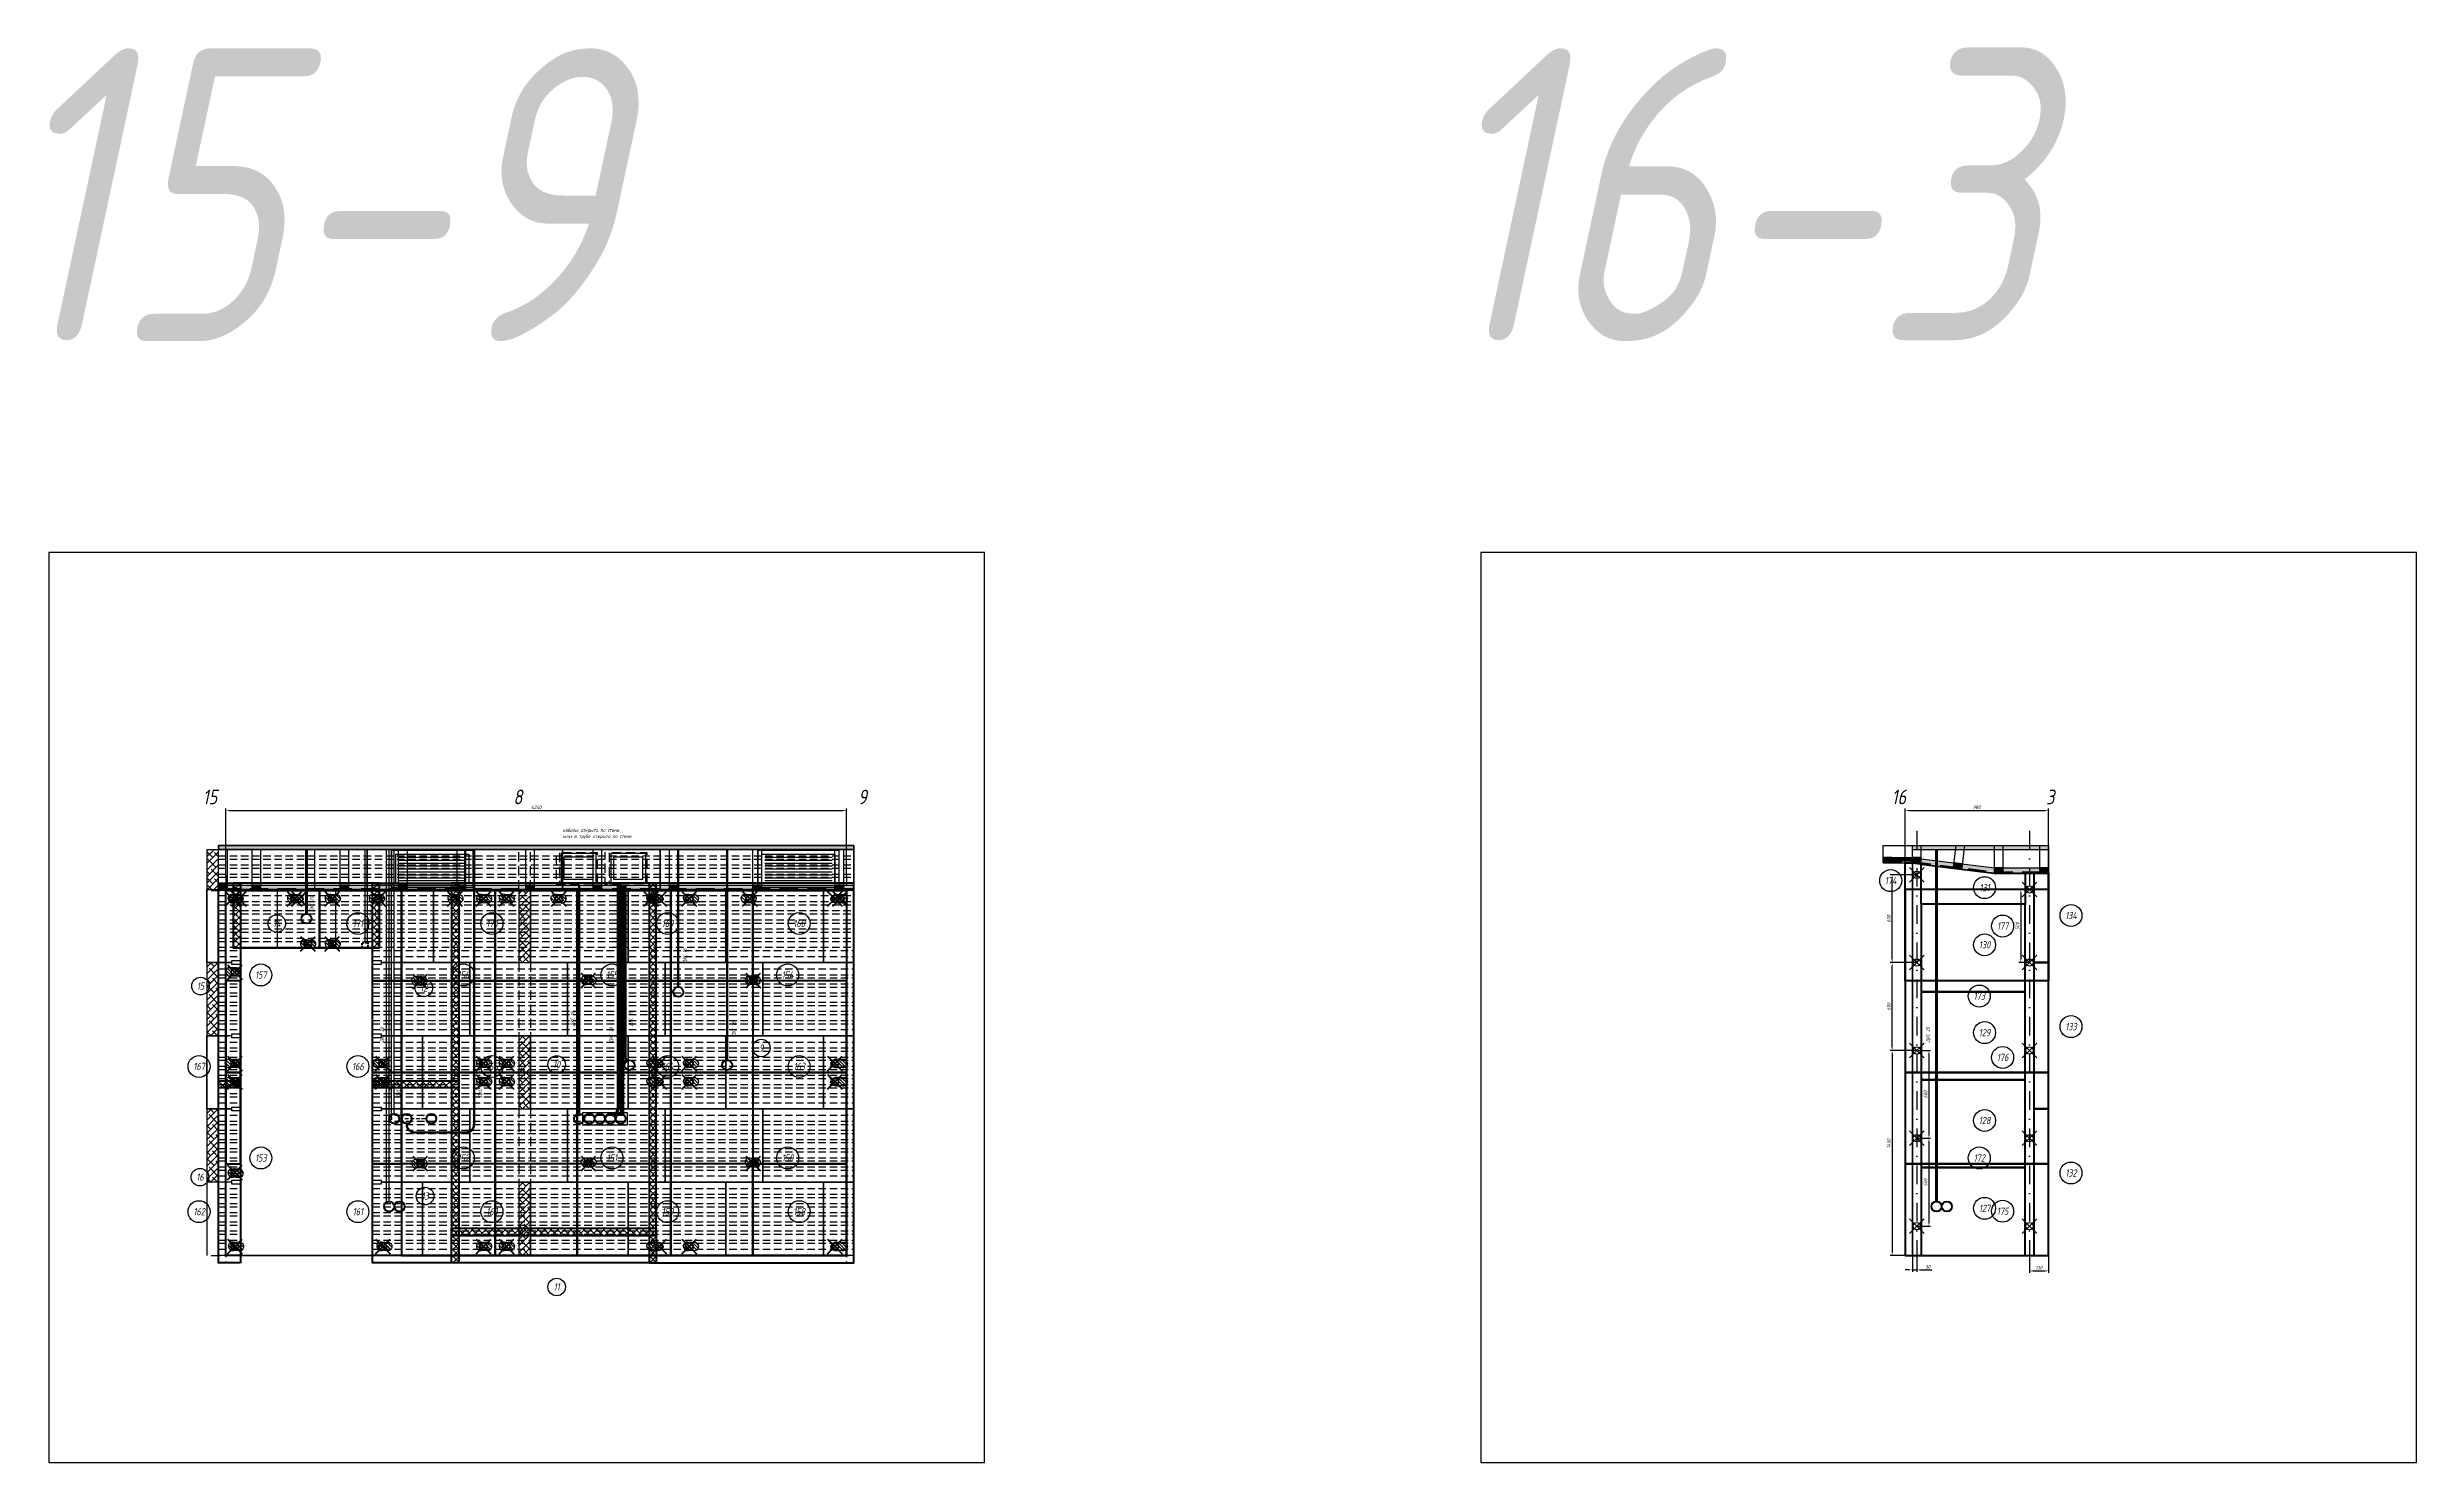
# Model space of a CAD drawing. Header units: millimetres. Extents: x -58926 to 122586, y -58688 to 8347.
# Drawn here: x 57489 to 73674, y -1320 to 8347 of the extents above; entities that cross this region are included whole.
import ezdxf
from ezdxf.enums import TextEntityAlignment as Align

# ---------------------------------------------------------------- set-up
doc = ezdxf.new("R2010")
doc.units = ezdxf.units.MM
doc.header["$PDMODE"] = 35
doc.header["$PDSIZE"] = 50
for name, pattern in [('DASH2DOT', [31.75, 12.7, -6.35, 0, -6.35, 0, -6.35]), ('DASHDOT', [25.4, 12.7, -6.35, 0, -6.35]), ('DASHED', [19.05, 12.7, -6.35])]:
    doc.linetypes.add(name, pattern=pattern)
for name, color, linetype in [('01 Черновое', 7, 'Continuous'), ('02 ОВиК', 7, 'Continuous'), ('02 Розетки', 7, 'Continuous'), ('02 ЭОМ и СС', 7, 'Continuous'), ('03 Потолок', 7, 'Continuous'), ('04 Освещение', 7, 'Continuous'), ('05 Слаботочка', 7, 'Continuous'), ('06 Авт-ка климата', 7, 'Continuous'), ('08 Пож. и техн. сигн.', 7, 'Continuous'), ('10 Перегородки', 7, 'Continuous'), ('101 Крепление', 7, 'Continuous'), ('101 Крепление размеры', 7, 'Continuous'), ('102 Звукоизоляция', 7, 'Continuous'), ('103 ГВЛ слой 1', 7, 'Continuous'), ('104 ГВЛ слой 2', 7, 'Continuous')]:
    doc.layers.add(name, color=color, linetype=linetype)
doc.layers.add('100 noprint', color=1, linetype='Continuous', plot=False)
doc.styles.get("Standard").update_dxf_attribs({"font": 'arial.ttf'})
doc.styles.add('ГОСТ-ISOCPEUR', font='isocpeui.ttf', dxfattribs={"width": 0.8})
doc.dimstyles.new('ISO-25', dxfattribs={"dimtxt": 2.5, "dimasz": 2.5, "dimexe": 1.25, "dimexo": 0.625, "dimtad": 1, "dimtxsty": 'Standard', "dimcen": 2.5, "dimadec": 0, "dimazin": 0, "dimtfac": 1, "dimtmove": 0, "dimatfit": 3, "dimfxl": 1, "dimarcsym": 0})

msp = doc.modelspace()

# ---------------------------------------------------------------- texts
at = {"layer": '01 Черновое', "style": 'ГОСТ-ISOCPEUR', "width": 0.8}
for s, p in [('15', (58600.012, 3226.61)), ('8', (60703.253, 3226.61)), ('9', (63057.872, 3226.61)), ('16', (70137.1, 3226.61)), ('3', (71171.284, 3226.61))]:
    msp.add_text(s, height=100, dxfattribs=at).set_placement(p, align=Align.MIDDLE)
at = {"layer": '02 Розетки', "char_height": 25, "width": 270.31285, "rotation": 90, "style": 'ГОСТ-ISOCPEUR'}
for insert, attachment_point in [((59763.462, 1549.967), 1), ((61327.805, 1549.967), 1), ((70354.109, 1549.967), 7)]:
    msp.add_mtext('{ДКС 20}', dxfattribs=dict(at, insert=insert, attachment_point=attachment_point))
at = {"layer": '02 ЭОМ и СС', "insert": (61009.759, 3011.838), "char_height": 25, "width": 466.40898, "attachment_point": 1, "style": 'ГОСТ-ISOCPEUR'}
msp.add_mtext('{кабели открыто по стене\\Pили в трубе открыто по стене}', dxfattribs=at)
at = {"layer": '04 Освещение', "char_height": 25, "width": 270.31285, "attachment_point": 1, "rotation": 90, "style": 'ГОСТ-ISOCPEUR'}
for insert in [(61831.852, 2090.56), (61459.829, 1661.639), (62165.238, 1590.56), (59874.313, 1173.673)]:
    msp.add_mtext('{ДКС 16}', dxfattribs=dict(at, insert=insert))
at = {"layer": '05 Слаботочка', "char_height": 25, "width": 270.31285, "attachment_point": 1, "rotation": 90, "style": 'ГОСТ-ISOCPEUR'}
for s, insert in [('{ДКС 20}', (59281.755, 2443.64)), ('{ДКС 16}', (61063.187, 1661.639))]:
    msp.add_mtext(s, dxfattribs=dict(at, insert=insert))
at = {"layer": '06 Авт-ка климата', "insert": (60433.516, 1173.673), "char_height": 25, "width": 270.31285, "attachment_point": 1, "rotation": 90, "style": 'ГОСТ-ISOCPEUR'}
msp.add_mtext('{ДКС 16}', dxfattribs=at)
at = {"layer": '08 Пож. и техн. сигн.', "insert": (61009.759, 3011.838), "char_height": 25, "width": 466.40898, "attachment_point": 1, "style": 'ГОСТ-ISOCPEUR'}
msp.add_mtext('{кабели открыто по стене\\Pили в трубе открыто по стене}', dxfattribs=at)
at = {"layer": '08 Пож. и техн. сигн.', "insert": (59691.238, 2359.487), "char_height": 25, "width": 270.31285, "attachment_point": 1, "rotation": 90, "style": 'ГОСТ-ISOCPEUR'}
msp.add_mtext('{ДКС 16}', dxfattribs=at)
at = {"layer": '100 noprint', "style": 'ГОСТ-ISOCPEUR', "width": 0.8}
for s, p in [('15-9', (57128.295, 6340.216)), ('16-3', (66910.793, 6340.216))]:
    msp.add_text(s, height=2000, dxfattribs=at).set_placement(p)
at = {"layer": '102 Звукоизоляция', "color": 74, "style": 'ГОСТ-ISOCPEUR', "width": 0.8}
for s, p in [('131', (70722.262, 2606.992)), ('134', (71312.672, 2416.813)), ('14', (59056.108, 2362.538)), ('130', (70722.262, 2216.726)), ('15', (58535.085, 1934.759)), ('12', (60060.46, 1922.359)), ('129', (70722.262, 1616.726)), ('133', (71312.672, 1657.969)), ('9', (62366.145, 1511.596)), ('10', (60968.07, 1398.989)), ('128', (70722.262, 1016.726)), ('16', (58531.117, 629.349)), ('132', (71312.672, 657.969)), ('13', (60069.184, 500.103)), ('127', (70722.262, 416.726)), ('11', (60968.07, -120.567))]:
    msp.add_text(s, height=50, dxfattribs=at).set_placement(p, align=Align.MIDDLE)
at = {"layer": '103 ГВЛ слой 1', "color": 6, "style": 'ГОСТ-ISOCPEUR', "width": 0.8}
for s, p in [('174', (70081.209, 2655.42)), ('157', (58947.268, 2010.79)), ('156', (60330.484, 2010.79)), ('155', (61345.686, 2010.79)), ('154', (62545.686, 2010.79)), ('173', (70686.3, 1866.817)), ('153', (58947.268, 760.79)), ('152', (60330.484, 760.79)), ('151', (61345.686, 760.79)), ('150', (62545.686, 760.79)), ('172', (70686.3, 760.79))]:
    msp.add_text(s, height=50, dxfattribs=at).set_placement(p, align=Align.MIDDLE)
at = {"layer": '104 ГВЛ слой 2', "color": 3, "style": 'ГОСТ-ISOCPEUR', "width": 0.8}
for s, p in [('171', (59610.245, 2362.244)), ('170', (60525.894, 2362.244)), ('169', (61725.894, 2362.244)), ('168', (62624.851, 2362.244)), ('177', (70845.542, 2345.035)), ('176', (70845.542, 1447.318)), ('167', (58525.297, 1385.79)), ('166', (59610.245, 1385.79)), ('165', (60525.894, 1385.79)), ('164', (61725.894, 1385.79)), ('163', (62624.851, 1385.79)), ('162', (58525.297, 393.837)), ('161', (59610.245, 393.837)), ('160', (60525.894, 393.837)), ('159', (61725.894, 393.837)), ('158', (62624.851, 393.837)), ('175', (70845.542, 396.84))]:
    msp.add_text(s, height=50, dxfattribs=at).set_placement(p, align=Align.MIDDLE)

# ---------------------------------------------------------------- blocks, each defined once
blk = doc.blocks.new('АП 500х200')
at = {"color": 0, "lineweight": -2}
for p, q in [((-507, 207), (-47, 207)), ((-507, 187), (-47, 187)), ((-507, 167), (-47, 167)), ((-507, 147), (-47, 147)), ((-507, 127), (-47, 127)), ((-507, 107), (-47, 107)), ((-507, 87), (-47, 87)), ((-507, 67), (-47, 67)), ((-507, 47), (-47, 47))]:
    blk.add_line(p, q, dxfattribs=at)
for points in [[(-554, 0), (-554, 254), (0, 254), (0, 0)], [(-527, 27), (-527, 227), (-27, 227), (-27, 27)]]:
    blk.add_lwpolyline(points, close=True, dxfattribs=at)
blk = doc.blocks.new('плита')
at = {"lineweight": -2}
blk.add_lwpolyline([(0, 500), (667, 500), (667, 0), (0, 0)], close=True, dxfattribs=at)
blk = doc.blocks.new('*D412')
at = {"layer": '01 Черновое', "color": 0, "lineweight": -2}
for p, q in [((58709, 2689), (58709, 3147)), ((58734, 3134), (62924, 3134)), ((62949, 2689), (62949, 3147))]:
    blk.add_line(p, q, dxfattribs=at)
at = {"layer": '01 Черновое', "color": 0}
for points in [[(58734, 3138), (58734, 3130), (58709, 3134)], [(62924, 3130), (62924, 3138), (62949, 3134)]]:
    blk.add_solid(points, dxfattribs=at)
at = {"layer": 'Defpoints', "color": 0}
for p in [(62949, 3134), (58709, 2689), (62949, 2689)]:
    blk.add_point(p, dxfattribs=at)
at = {"layer": '01 Черновое', "color": 0, "insert": (60829, 3157), "char_height": 25, "attachment_point": 5, "style": 'ГОСТ-ISOCPEUR'}
blk.add_mtext('4240', dxfattribs=at)
blk = doc.blocks.new('*D229')
at = {"layer": '101 Крепление размеры', "color": 0, "lineweight": -2}
for p, q in [((71029, 95), (71029, -24)), ((71159, 95), (71159, -24)), ((71054, -11), (71134, -11))]:
    blk.add_line(p, q, dxfattribs=at)
at = {"layer": '101 Крепление размеры', "color": 0}
for points in [[(71054, -7), (71054, -15), (71029, -11)], [(71134, -15), (71134, -7), (71159, -11)]]:
    blk.add_solid(points, dxfattribs=at)
at = {"layer": 'Defpoints', "color": 0}
for p in [(71029, 95), (71159, 95), (71159, -11)]:
    blk.add_point(p, dxfattribs=at)
at = {"layer": '101 Крепление размеры', "color": 0, "insert": (71094, 11), "char_height": 25, "attachment_point": 5, "style": 'ГОСТ-ISOCPEUR'}
blk.add_mtext('130', dxfattribs=at)
blk = doc.blocks.new('*D230')
at = {"layer": '101 Крепление размеры', "color": 0, "lineweight": -2}
for p, q in [((70229, 95), (70229, -17)), ((70259, 95), (70259, -17)), ((70204, -4), (70179, -4)), ((70229, -4), (70259, -4)), ((70284, -4), (70362, -4))]:
    blk.add_line(p, q, dxfattribs=at)
at = {"layer": '101 Крепление размеры', "color": 0}
for points in [[(70204, -8), (70204, 0), (70229, -4)], [(70284, 0), (70284, -8), (70259, -4)]]:
    blk.add_solid(points, dxfattribs=at)
at = {"layer": 'Defpoints', "color": 0}
for p in [(70229, 95), (70259, 95), (70259, -4)]:
    blk.add_point(p, dxfattribs=at)
at = {"layer": '101 Крепление размеры', "color": 0, "insert": (70335, 18), "char_height": 25, "attachment_point": 5, "style": 'ГОСТ-ISOCPEUR'}
blk.add_mtext('30', dxfattribs=at)
blk = doc.blocks.new('*D231')
at = {"layer": '101 Крепление размеры', "color": 0, "lineweight": -2}
for p, q in [((70259, 1495), (70078, 1495)), ((70091, 1470), (70091, 120)), ((70259, 95), (70078, 95))]:
    blk.add_line(p, q, dxfattribs=at)
at = {"layer": '101 Крепление размеры', "color": 0}
for points in [[(70095, 1470), (70087, 1470), (70091, 1495)], [(70087, 120), (70095, 120), (70091, 95)]]:
    blk.add_solid(points, dxfattribs=at)
at = {"layer": 'Defpoints', "color": 0}
for p in [(70259, 1495), (70091, 95), (70259, 95)]:
    blk.add_point(p, dxfattribs=at)
at = {"layer": '101 Крепление размеры', "color": 0, "insert": (70068, 860), "char_height": 25, "attachment_point": 5, "rotation": 90, "style": 'ГОСТ-ISOCPEUR'}
blk.add_mtext('1400', dxfattribs=at)
blk = doc.blocks.new('*D232')
at = {"layer": '101 Крепление размеры', "color": 0, "lineweight": -2}
for p, q in [((70259, 2095), (70078, 2095)), ((70091, 1520), (70091, 2070)), ((70259, 1495), (70078, 1495))]:
    blk.add_line(p, q, dxfattribs=at)
at = {"layer": '101 Крепление размеры', "color": 0}
for points in [[(70095, 2070), (70087, 2070), (70091, 2095)], [(70087, 1520), (70095, 1520), (70091, 1495)]]:
    blk.add_solid(points, dxfattribs=at)
at = {"layer": 'Defpoints', "color": 0}
for p in [(70091, 2095), (70259, 2095), (70259, 1495)]:
    blk.add_point(p, dxfattribs=at)
at = {"layer": '101 Крепление размеры', "color": 0, "insert": (70068, 1795), "char_height": 25, "attachment_point": 5, "rotation": 90, "style": 'ГОСТ-ISOCPEUR'}
blk.add_mtext('600', dxfattribs=at)
blk = doc.blocks.new('*D233')
at = {"layer": '101 Крепление размеры', "color": 0, "lineweight": -2}
for p, q in [((70259, 2695), (70078, 2695)), ((70091, 2120), (70091, 2670)), ((70259, 2095), (70078, 2095))]:
    blk.add_line(p, q, dxfattribs=at)
at = {"layer": '101 Крепление размеры', "color": 0}
for points in [[(70095, 2670), (70087, 2670), (70091, 2695)], [(70087, 2120), (70095, 2120), (70091, 2095)]]:
    blk.add_solid(points, dxfattribs=at)
at = {"layer": 'Defpoints', "color": 0}
for p in [(70091, 2695), (70259, 2695), (70259, 2095)]:
    blk.add_point(p, dxfattribs=at)
at = {"layer": '101 Крепление размеры', "color": 0, "insert": (70068, 2395), "char_height": 25, "attachment_point": 5, "rotation": 90, "style": 'ГОСТ-ISOCPEUR'}
blk.add_mtext('600', dxfattribs=at)
blk = doc.blocks.new('*D234')
at = {"layer": '101 Крепление размеры', "color": 0, "lineweight": -2}
for p, q in [((70259, 1495), (70354, 1495)), ((70342, 1470), (70342, 920)), ((70259, 895), (70354, 895))]:
    blk.add_line(p, q, dxfattribs=at)
at = {"layer": '101 Крепление размеры', "color": 0}
for points in [[(70346, 1470), (70338, 1470), (70342, 1495)], [(70338, 920), (70346, 920), (70342, 895)]]:
    blk.add_solid(points, dxfattribs=at)
at = {"layer": 'Defpoints', "color": 0}
for p in [(70259, 1495), (70259, 895), (70342, 895)]:
    blk.add_point(p, dxfattribs=at)
at = {"layer": '101 Крепление размеры', "color": 0, "insert": (70319, 1195), "char_height": 25, "attachment_point": 5, "rotation": 90, "style": 'ГОСТ-ISOCPEUR'}
blk.add_mtext('600', dxfattribs=at)
blk = doc.blocks.new('*D235')
at = {"layer": '101 Крепление размеры', "color": 0, "lineweight": -2}
for p, q in [((70259, 895), (70354, 895)), ((70342, 870), (70342, 320)), ((70259, 295), (70354, 295))]:
    blk.add_line(p, q, dxfattribs=at)
at = {"layer": '101 Крепление размеры', "color": 0}
for points in [[(70346, 870), (70338, 870), (70342, 895)], [(70338, 320), (70346, 320), (70342, 295)]]:
    blk.add_solid(points, dxfattribs=at)
at = {"layer": 'Defpoints', "color": 0}
for p in [(70259, 895), (70259, 295), (70342, 295)]:
    blk.add_point(p, dxfattribs=at)
at = {"layer": '101 Крепление размеры', "color": 0, "insert": (70319, 595), "char_height": 25, "attachment_point": 5, "rotation": 90, "style": 'ГОСТ-ISOCPEUR'}
blk.add_mtext('600', dxfattribs=at)
blk = doc.blocks.new('*D236')
at = {"layer": '101 Крепление размеры', "color": 0, "lineweight": -2}
for p, q in [((71029, 2595), (70957, 2595)), ((70970, 2570), (70970, 2120)), ((71029, 2095), (70957, 2095))]:
    blk.add_line(p, q, dxfattribs=at)
at = {"layer": '101 Крепление размеры', "color": 0}
for points in [[(70974, 2570), (70966, 2570), (70970, 2595)], [(70966, 2120), (70974, 2120), (70970, 2095)]]:
    blk.add_solid(points, dxfattribs=at)
at = {"layer": 'Defpoints', "color": 0}
for p in [(71029, 2595), (70970, 2095), (71029, 2095)]:
    blk.add_point(p, dxfattribs=at)
at = {"layer": '101 Крепление размеры', "color": 0, "insert": (70947, 2345), "char_height": 25, "attachment_point": 5, "rotation": 90, "style": 'ГОСТ-ISOCPEUR'}
blk.add_mtext('500', dxfattribs=at)
blk = doc.blocks.new('*D413')
at = {"layer": '01 Черновое', "color": 0, "lineweight": -2}
for p, q in [((70179, 2776), (70179, 3147)), ((70204, 3134), (71134, 3134)), ((71159, 2895), (71159, 3147))]:
    blk.add_line(p, q, dxfattribs=at)
at = {"layer": '01 Черновое', "color": 0}
for points in [[(70204, 3138), (70204, 3130), (70179, 3134)], [(71134, 3130), (71134, 3138), (71159, 3134)]]:
    blk.add_solid(points, dxfattribs=at)
at = {"layer": 'Defpoints', "color": 0}
for p in [(71159, 3134), (70179, 2776), (71159, 2895)]:
    blk.add_point(p, dxfattribs=at)
at = {"layer": '01 Черновое', "color": 0, "insert": (70669, 3157), "char_height": 25, "attachment_point": 5, "style": 'ГОСТ-ISOCPEUR'}
blk.add_mtext('980', dxfattribs=at)

# ---------------------------------------------------------------- dimensions: what is measured, and where the dimension line sits
at = {"layer": '01 Черновое'}
for base, p1, p2, picture, middle in [((62948.894, 3134.111), (58708.894, 2688.676), (62948.894, 2688.676), '*D412', (60828.894, 3156.611)), ((71159.153, 3134.111), (70179.153, 2775.676), (71159.153, 2895.176), '*D413', (70669.153, 3156.611))]:
    dim = msp.add_linear_dim(base=base, p1=p1, p2=p2, dimstyle='ISO-25', override={"dimtxt": 25, "dimasz": 25, "dimexe": 12.5, "dimexo": 0, "dimgap": 10, "dimtxsty": 'ГОСТ-ISOCPEUR'}, dxfattribs=at)
    dim.commit()
    dim.dimension.update_dxf_attribs({"geometry": picture, "text_midpoint": middle})
at = {"layer": '101 Крепление размеры'}
for base, p1, p2, picture, middle in [((70090.955, 2695.176), (70259.153, 2095.176), (70259.153, 2695.176), '*D233', (70068.455, 2395.176)), ((70969.776, 2095.176), (71029.465, 2595.176), (71029.465, 2095.176), '*D236', (70947.276, 2345.176)), ((70090.955, 2095.176), (70259.153, 1495.176), (70259.153, 2095.176), '*D232', (70068.455, 1795.176)), ((70341.874, 895.176), (70258.528, 1495.176), (70259.153, 895.176), '*D234', (70319.374, 1195.176)), ((70341.874, 295.176), (70259.153, 895.176), (70259.153, 295.176), '*D235', (70319.374, 595.176))]:
    dim = msp.add_linear_dim(base=base, p1=p1, p2=p2, angle=90, dimstyle='ISO-25', override={"dimtxt": 25, "dimasz": 25, "dimexe": 12.5, "dimexo": 0, "dimgap": 10, "dimlfac": 1, "dimtxsty": 'ГОСТ-ISOCPEUR'}, dxfattribs=at)
    dim.commit()
    dim.dimension.update_dxf_attribs({"geometry": picture, "text_midpoint": middle})
dim = msp.add_linear_dim(base=(70090.955, 95.176), p1=(70259.153, 1495.176), p2=(70259.153, 95.176), angle=90, dimstyle='ISO-25', override={"dimtxt": 25, "dimasz": 25, "dimexe": 12.5, "dimexo": 0, "dimgap": 10, "dimlfac": 1, "dimtxsty": 'ГОСТ-ISOCPEUR'}, dxfattribs=at)
dim.commit()
dim.dimension.update_dxf_attribs({"geometry": '*D231', "text_midpoint": (70090.955, 859.707), "dimtype": 160})
for base, p1, p2, picture, middle in [((70259.153, -4.283), (70229.153, 95.176), (70259.153, 95.176), '*D230', (70335.343, 18.217)), ((71159.153, -11.217), (71029.153, 95.176), (71159.153, 95.176), '*D229', (71094.153, 11.283))]:
    dim = msp.add_linear_dim(base=base, p1=p1, p2=p2, dimstyle='ISO-25', override={"dimtxt": 25, "dimasz": 25, "dimexe": 12.5, "dimexo": 0, "dimgap": 10, "dimlfac": 1, "dimtxsty": 'ГОСТ-ISOCPEUR'}, dxfattribs=at)
    dim.commit()
    dim.dimension.update_dxf_attribs({"geometry": picture, "text_midpoint": middle})

# ---------------------------------------------------------------- hatches: boundary and pattern name
at = {"layer": '01 Черновое'}
h = msp.add_hatch(dxfattribs=at)
h.set_pattern_fill('ANSI38', color=256, scale=10, style=0)
h.set_pattern_definition([(45, (-8485.104, 11411.367), (-22.45064, 22.45064), []), (135, (-8485.104, 11411.367), (-67.351921, 22.45064), [79.375, -47.625])])
h.paths.add_polyline_path([(58658.894, 2595.176), (58658.894, 2865.176), (58578.894, 2865.176), (58578.894, 2595.176)])
h = msp.add_hatch(dxfattribs=at)
h.set_pattern_fill('ANSI38', color=256, scale=10, style=0)
h.set_pattern_definition([(45, (-2126.698, 13411.367), (-22.45064, 22.45064), []), (135, (-2126.698, 13411.367), (-67.351921, 22.45064), [79.375, -47.625])])
h.paths.add_polyline_path([(60788.894, 2095.176), (60788.894, 2595.176), (60708.894, 2595.176), (60708.894, 2095.176)])
h = msp.add_hatch(dxfattribs=at)
h.set_pattern_fill('ANSI38', color=256, scale=10, style=0)
h.set_pattern_definition([(45, (-4256.698, 12911.367), (-22.45064, 22.45064), []), (135, (-4256.698, 12911.367), (-67.351921, 22.45064), [79.375, -47.625])])
h.paths.add_polyline_path([(58658.894, 1595.176), (58658.894, 2095.176), (58578.894, 2095.176), (58578.894, 1595.176)])
h = msp.add_hatch(dxfattribs=at)
h.set_pattern_fill('ANSI38', color=256, scale=10, style=0)
h.set_pattern_definition([(45, (-2126.698, 12411.367), (-22.45064, 22.45064), []), (135, (-2126.698, 12411.367), (-67.351921, 22.45064), [79.375, -47.625])])
h.paths.add_polyline_path([(60788.894, 1095.176), (60788.894, 1595.176), (60708.894, 1595.176), (60708.894, 1095.176)])
h = msp.add_hatch(dxfattribs=at)
h.set_pattern_fill('ANSI38', color=256, scale=10, style=0)
h.set_pattern_definition([(45, (-4256.698, 11911.367), (-22.45064, 22.45064), []), (135, (-4256.698, 11911.367), (-67.351921, 22.45064), [79.375, -47.625])])
h.paths.add_polyline_path([(58658.894, 595.176), (58658.894, 1095.176), (58578.894, 1095.176), (58578.894, 595.176)])
h = msp.add_hatch(dxfattribs=at)
h.set_pattern_fill('ANSI38', color=256, scale=10, style=0)
h.set_pattern_definition([(45, (-2126.698, 11411.367), (-22.45064, 22.45064), []), (135, (-2126.698, 11411.367), (-67.351921, 22.45064), [79.375, -47.625])])
h.paths.add_polyline_path([(60788.894, 95.176), (60788.894, 595.176), (60708.894, 595.176), (60708.894, 95.176)])
at = {"layer": '03 Потолок', "lineweight": -2}
for points in [[(62998.894, 2868.176), (62998.894, 2895.176), (58658.894, 2895.176), (58658.894, 2868.176)], [(70089.153, 2785.176), (70089.153, 2812.176), (70029.153, 2812.176), (70029.153, 2785.176)], [(70229.153, 2785.176), (70229.153, 2812.176), (70089.153, 2812.176), (70089.153, 2785.176)], [(71159.153, 2895.176), (70229.153, 2895.176), (70229.153, 2867.176), (71159.153, 2867.176)], [(70289.153, 2785.176), (70289.153, 2812.176), (70229.153, 2812.176), (70229.153, 2785.176)], [(70568.689, 2742.734), (70572.038, 2769.526), (70512.501, 2776.968), (70509.153, 2750.176)], [(58718.894, 2598.176), (58718.894, 2625.176), (58658.894, 2625.176), (58658.894, 2598.176)], [(58948.019, 2598.176), (58948.019, 2625.176), (58888.019, 2625.176), (58888.019, 2598.176)], [(59548.019, 2598.176), (59548.019, 2625.176), (59488.019, 2625.176), (59488.019, 2598.176)], [(59948.019, 2598.176), (59948.019, 2625.176), (59888.019, 2625.176), (59888.019, 2598.176)], [(60348.019, 2598.176), (60348.019, 2625.176), (60288.019, 2625.176), (60288.019, 2598.176)], [(60817.063, 2598.176), (60817.063, 2625.176), (60757.063, 2625.176), (60757.063, 2598.176)], [(61277.063, 2598.176), (61277.063, 2625.176), (61217.063, 2625.176), (61217.063, 2598.176)], [(61798.019, 2598.176), (61798.019, 2625.176), (61738.019, 2625.176), (61738.019, 2598.176)], [(62369.019, 2598.176), (62369.019, 2625.176), (62309.019, 2625.176), (62309.019, 2598.176)], [(62929.019, 2598.176), (62929.019, 2625.176), (62869.019, 2625.176), (62869.019, 2598.176)], [(70849.153, 2715.176), (70849.153, 2742.176), (70789.153, 2742.176), (70789.153, 2715.176)], [(71099.153, 2724.676), (71099.153, 2742.176), (70849.153, 2742.176), (70849.153, 2715.176), (71099.153, 2715.176)], [(71159.153, 2715.176), (71159.153, 2742.176), (71099.153, 2742.176), (71099.153, 2715.176)]]:
    msp.add_hatch(color=256, dxfattribs=at).paths.add_polyline_path(points)
h = msp.add_hatch(color=256, dxfattribs=at)
h.paths.add_polyline_path([(70446.833, 2785.176), (70289.153, 2804.886), (70289.153, 2785.176)])
h.paths.add_polyline_path([(70512.501, 2776.968), (70446.833, 2785.176), (70229.153, 2785.176), (70509.153, 2750.176)])
h.paths.add_polyline_path([(70789.153, 2742.386), (70572.038, 2769.526), (70568.689, 2742.734), (70789.153, 2715.176), (70789.153, 2742.176)])
h = msp.add_hatch(color=256, dxfattribs=at)
h.paths.add_polyline_path([(58888.019, 2598.176), (58888.019, 2625.176), (58718.894, 2625.176), (58718.894, 2598.176)])
h.paths.add_polyline_path([(59488.019, 2598.176), (59488.019, 2625.176), (58948.019, 2625.176), (58948.019, 2598.176)])
h.paths.add_polyline_path([(59888.019, 2598.176), (59888.019, 2625.176), (59548.019, 2625.176), (59548.019, 2598.176)])
h.paths.add_polyline_path([(60288.019, 2598.176), (60288.019, 2625.176), (59948.019, 2625.176), (59948.019, 2598.176)])
h.paths.add_polyline_path([(60757.063, 2598.176), (60757.063, 2625.176), (60348.019, 2625.176), (60348.019, 2598.176)])
h.paths.add_polyline_path([(61217.063, 2598.176), (61217.063, 2625.176), (60817.063, 2625.176), (60817.063, 2598.176)])
h.paths.add_polyline_path([(61738.019, 2598.176), (61738.019, 2625.176), (61277.063, 2625.176), (61277.063, 2598.176)])
h.paths.add_polyline_path([(62309.019, 2598.176), (62309.019, 2625.176), (61798.019, 2625.176), (61798.019, 2598.176)])
h.paths.add_polyline_path([(62869.019, 2598.176), (62869.019, 2625.176), (62369.019, 2625.176), (62369.019, 2598.176)])
h.paths.add_polyline_path([(62998.894, 2598.176), (62998.894, 2625.176), (62929.019, 2625.176), (62929.019, 2598.176)])
at = {"layer": '101 Крепление'}
h = msp.add_hatch(dxfattribs=at)
h.set_pattern_fill('ANSI31', color=5, scale=5, angle=180, style=0)
h.set_pattern_definition([(135, (62321.56, -4e-12), (11.22532, 11.22532), [])])
edge = h.paths.add_edge_path()
edge.add_spline(control_points=[(58825.895, 2533.362), (58825.895, 2541.392), (58811.096, 2567.197), (58773.58, 2556.494), (58739.527, 2566.367), (58721.678, 2543.653), (58725.812, 2520.976), (58740.667, 2495.058), (58774.457, 2508.905), (58812.184, 2492.265), (58825.895, 2522.146), (58825.895, 2533.362)], knot_values=[0, 0, 0, 0, 24.090393643, 73.187847538, 99.987785304, 121.688894079, 145.296588192, 167.746437552, 198.185834225, 237.512893884, 271.160901543, 271.160901543, 271.160901543, 271.160901543], degree=3, periodic=1)
h = msp.add_hatch(dxfattribs=at)
h.set_pattern_fill('ANSI31', color=5, scale=5, angle=180, style=0)
h.set_pattern_definition([(135, (62727.863, -4e-12), (11.22532, 11.22532), [])])
edge = h.paths.add_edge_path()
edge.add_spline(control_points=[(59232.199, 2533.362), (59232.199, 2541.392), (59217.4, 2567.197), (59179.884, 2556.494), (59145.831, 2566.367), (59127.981, 2543.653), (59132.116, 2520.976), (59146.97, 2495.058), (59180.761, 2508.905), (59218.488, 2492.265), (59232.199, 2522.146), (59232.199, 2533.362)], knot_values=[0, 0, 0, 0, 24.090393643, 73.187847538, 99.987785304, 121.688894079, 145.296588192, 167.746437552, 198.185834225, 237.512893884, 271.160901543, 271.160901543, 271.160901543, 271.160901543], degree=3, periodic=1)
h = msp.add_hatch(dxfattribs=at)
h.set_pattern_fill('ANSI31', color=5, scale=5, angle=180, style=0)
h.set_pattern_definition([(135, (62984.977, -4e-12), (11.22532, 11.22532), [])])
edge = h.paths.add_edge_path()
edge.add_spline(control_points=[(59489.313, 2533.362), (59489.313, 2541.392), (59474.514, 2567.197), (59436.998, 2556.494), (59402.945, 2566.367), (59385.096, 2543.653), (59389.23, 2520.976), (59404.084, 2495.058), (59437.875, 2508.905), (59475.602, 2492.265), (59489.313, 2522.146), (59489.313, 2533.362)], knot_values=[0, 0, 0, 0, 24.090393643, 73.187847538, 99.987785304, 121.688894079, 145.296588192, 167.746437552, 198.185834225, 237.512893884, 271.160901543, 271.160901543, 271.160901543, 271.160901543], degree=3, periodic=1)
h = msp.add_hatch(dxfattribs=at)
h.set_pattern_fill('ANSI31', color=5, scale=5, angle=180, style=0)
h.set_pattern_definition([(135, (63286.531, -4e-12), (11.22532, 11.22532), [])])
edge = h.paths.add_edge_path()
edge.add_spline(control_points=[(59790.866, 2533.362), (59790.866, 2541.392), (59776.067, 2567.197), (59738.552, 2556.494), (59704.499, 2566.367), (59686.649, 2543.653), (59690.783, 2520.976), (59705.638, 2495.058), (59739.428, 2508.905), (59777.155, 2492.265), (59790.866, 2522.146), (59790.866, 2533.362)], knot_values=[0, 0, 0, 0, 24.090393643, 73.187847538, 99.987785304, 121.688894079, 145.296588192, 167.746437552, 198.185834225, 237.512893884, 271.160901543, 271.160901543, 271.160901543, 271.160901543], degree=3, periodic=1)
h = msp.add_hatch(dxfattribs=at)
h.set_pattern_fill('ANSI31', color=5, scale=5, angle=180, style=0)
h.set_pattern_definition([(135, (63254.47, -4e-12), (11.22532, 11.22532), [])])
edge = h.paths.add_edge_path()
edge.add_spline(control_points=[(60327.58, 2533.362), (60327.58, 2541.392), (60312.781, 2567.197), (60275.265, 2556.494), (60241.212, 2566.367), (60223.363, 2543.653), (60227.497, 2520.976), (60242.352, 2495.058), (60276.142, 2508.905), (60313.869, 2492.265), (60327.58, 2522.146), (60327.58, 2533.362)], knot_values=[0, 0, 0, 0, 24.090393643, 73.187847538, 99.987785304, 121.688894079, 145.296588192, 167.746437552, 198.185834225, 237.512893884, 271.160901543, 271.160901543, 271.160901543, 271.160901543], degree=3, periodic=1)
h = msp.add_hatch(dxfattribs=at)
h.set_pattern_fill('ANSI31', color=5, scale=5, angle=180, style=0)
h.set_pattern_definition([(135, (63273.152, -4e-12), (11.22532, 11.22532), [])])
edge = h.paths.add_edge_path()
edge.add_spline(control_points=[(60523.678, 2533.362), (60523.678, 2541.392), (60508.879, 2567.197), (60471.363, 2556.494), (60437.31, 2566.367), (60419.461, 2543.653), (60423.595, 2520.976), (60438.45, 2495.058), (60472.24, 2508.905), (60509.967, 2492.265), (60523.678, 2522.146), (60523.678, 2533.362)], knot_values=[0, 0, 0, 0, 24.090393643, 73.187847538, 99.987785304, 121.688894079, 145.296588192, 167.746437552, 198.185834225, 237.512893884, 271.160901543, 271.160901543, 271.160901543, 271.160901543], degree=3, periodic=1)
h = msp.add_hatch(dxfattribs=at)
h.set_pattern_fill('ANSI31', color=5, scale=5, angle=180, style=0)
h.set_pattern_definition([(135, (63428.48, -4e-12), (11.22532, 11.22532), [])])
edge = h.paths.add_edge_path()
edge.add_spline(control_points=[(60679.006, 2533.362), (60679.006, 2541.392), (60664.207, 2567.197), (60626.691, 2556.494), (60592.638, 2566.367), (60574.789, 2543.653), (60578.923, 2520.976), (60593.778, 2495.058), (60627.568, 2508.905), (60665.295, 2492.265), (60679.006, 2522.146), (60679.006, 2533.362)], knot_values=[0, 0, 0, 0, 24.090393643, 73.187847538, 99.987785304, 121.688894079, 145.296588192, 167.746437552, 198.185834225, 237.512893884, 271.160901543, 271.160901543, 271.160901543, 271.160901543], degree=3, periodic=1)
h = msp.add_hatch(dxfattribs=at)
h.set_pattern_fill('ANSI31', color=5, scale=5, angle=180, style=0)
h.set_pattern_definition([(135, (63221.458, -4e-12), (11.22532, 11.22532), [])])
edge = h.paths.add_edge_path()
edge.add_spline(control_points=[(61032.097, 2533.362), (61032.097, 2541.392), (61017.299, 2567.197), (60979.783, 2556.494), (60945.73, 2566.367), (60927.88, 2543.653), (60932.015, 2520.976), (60946.869, 2495.058), (60980.66, 2508.905), (61018.387, 2492.265), (61032.097, 2522.146), (61032.097, 2533.362)], knot_values=[0, 0, 0, 0, 24.090393643, 73.187847538, 99.987785304, 121.688894079, 145.296588192, 167.746437552, 198.185834225, 237.512893884, 271.160901543, 271.160901543, 271.160901543, 271.160901543], degree=3, periodic=1)
h = msp.add_hatch(dxfattribs=at)
h.set_pattern_fill('ANSI31', color=5, scale=5, angle=180, style=0)
h.set_pattern_definition([(135, (63036.258, -4e-12), (11.22532, 11.22532), [])])
edge = h.paths.add_edge_path()
edge.add_spline(control_points=[(61686.525, 2533.362), (61686.525, 2541.392), (61671.726, 2567.197), (61634.21, 2556.494), (61600.157, 2566.367), (61582.308, 2543.653), (61586.442, 2520.976), (61601.297, 2495.058), (61635.087, 2508.905), (61672.814, 2492.265), (61686.525, 2522.146), (61686.525, 2533.362)], knot_values=[0, 0, 0, 0, 24.090393643, 73.187847538, 99.987785304, 121.688894079, 145.296588192, 167.746437552, 198.185834225, 237.512893884, 271.160901543, 271.160901543, 271.160901543, 271.160901543], degree=3, periodic=1)
h = msp.add_hatch(dxfattribs=at)
h.set_pattern_fill('ANSI31', color=5, scale=5, angle=180, style=0)
h.set_pattern_definition([(135, (63286.076, -4e-12), (11.22532, 11.22532), [])])
edge = h.paths.add_edge_path()
edge.add_spline(control_points=[(61936.343, 2533.362), (61936.343, 2541.392), (61921.544, 2567.197), (61884.028, 2556.494), (61849.975, 2566.367), (61832.126, 2543.653), (61836.26, 2520.976), (61851.115, 2495.058), (61884.905, 2508.905), (61922.632, 2492.265), (61936.343, 2522.146), (61936.343, 2533.362)], knot_values=[0, 0, 0, 0, 24.090393643, 73.187847538, 99.987785304, 121.688894079, 145.296588192, 167.746437552, 198.185834225, 237.512893884, 271.160901543, 271.160901543, 271.160901543, 271.160901543], degree=3, periodic=1)
h = msp.add_hatch(dxfattribs=at)
h.set_pattern_fill('ANSI31', color=5, scale=5, angle=180, style=0)
h.set_pattern_definition([(135, (63157.973, -4e-12), (11.22532, 11.22532), [])])
edge = h.paths.add_edge_path()
edge.add_spline(control_points=[(62330.886, 2533.362), (62330.886, 2541.392), (62316.088, 2567.197), (62278.572, 2556.494), (62244.519, 2566.367), (62226.669, 2543.653), (62230.803, 2520.976), (62245.658, 2495.058), (62279.449, 2508.905), (62317.176, 2492.265), (62330.886, 2522.146), (62330.886, 2533.362)], knot_values=[0, 0, 0, 0, 24.090393643, 73.187847538, 99.987785304, 121.688894079, 145.296588192, 167.746437552, 198.185834225, 237.512893884, 271.160901543, 271.160901543, 271.160901543, 271.160901543], degree=3, periodic=1)
h = msp.add_hatch(dxfattribs=at)
h.set_pattern_fill('ANSI31', color=5, scale=5, angle=180, style=0)
h.set_pattern_definition([(135, (63115.226, -4e-12), (11.22532, 11.22532), [])])
edge = h.paths.add_edge_path()
edge.add_spline(control_points=[(62954.389, 2533.362), (62954.389, 2541.392), (62939.59, 2567.197), (62902.074, 2556.494), (62868.021, 2566.367), (62850.171, 2543.653), (62854.306, 2520.976), (62869.16, 2495.058), (62902.951, 2508.905), (62940.678, 2492.265), (62954.389, 2522.146), (62954.389, 2533.362)], knot_values=[0, 0, 0, 0, 24.090393643, 73.187847538, 99.987785304, 121.688894079, 145.296588192, 167.746437552, 198.185834225, 237.512893884, 271.160901543, 271.160901543, 271.160901543, 271.160901543], degree=3, periodic=1)
h = msp.add_hatch(dxfattribs=at)
h.set_pattern_fill('ANSI31', color=5, scale=5, angle=180, style=0)
h.set_pattern_definition([(135, (62816.742, -308.791), (11.22532, 11.22532), [])])
edge = h.paths.add_edge_path()
edge.add_spline(control_points=[(59321.078, 2224.571), (59321.078, 2232.601), (59306.279, 2258.407), (59268.763, 2247.703), (59234.71, 2257.576), (59216.86, 2234.862), (59220.995, 2212.185), (59235.849, 2186.267), (59269.64, 2200.114), (59307.367, 2183.474), (59321.078, 2213.355), (59321.078, 2224.571)], knot_values=[0, 0, 0, 0, 24.090393643, 73.187847538, 99.987785304, 121.688894079, 145.296588192, 167.746437552, 198.185834225, 237.512893884, 271.160901543, 271.160901543, 271.160901543, 271.160901543], degree=3, periodic=1)
h = msp.add_hatch(dxfattribs=at)
h.set_pattern_fill('ANSI31', color=5, scale=5, angle=180, style=0)
h.set_pattern_definition([(135, (62984.977, -308.791), (11.22532, 11.22532), [])])
edge = h.paths.add_edge_path()
edge.add_spline(control_points=[(59489.313, 2224.571), (59489.313, 2232.601), (59474.514, 2258.407), (59436.998, 2247.703), (59402.945, 2257.576), (59385.096, 2234.862), (59389.23, 2212.185), (59404.084, 2186.267), (59437.875, 2200.114), (59475.602, 2183.474), (59489.313, 2213.355), (59489.313, 2224.571)], knot_values=[0, 0, 0, 0, 24.090393643, 73.187847538, 99.987785304, 121.688894079, 145.296588192, 167.746437552, 198.185834225, 237.512893884, 271.160901543, 271.160901543, 271.160901543, 271.160901543], degree=3, periodic=1)
h = msp.add_hatch(dxfattribs=at)
h.set_pattern_fill('ANSI31', color=5, scale=5, angle=180, style=0)
h.set_pattern_definition([(135, (62306.998, -500), (11.22532, 11.22532), [])])
edge = h.paths.add_edge_path()
edge.add_spline(control_points=[(58811.333, 2033.362), (58811.333, 2041.392), (58796.534, 2067.197), (58759.018, 2056.494), (58724.965, 2066.367), (58707.116, 2043.653), (58711.25, 2020.976), (58726.105, 1995.058), (58759.895, 2008.905), (58797.622, 1992.265), (58811.333, 2022.146), (58811.333, 2033.362)], knot_values=[0, 0, 0, 0, 24.090393643, 73.187847538, 99.987785304, 121.688894079, 145.296588192, 167.746437552, 198.185834225, 237.512893884, 271.160901543, 271.160901543, 271.160901543, 271.160901543], degree=3, periodic=1)
h = msp.add_hatch(dxfattribs=at)
h.set_pattern_fill('ANSI31', color=5, scale=5, angle=180, style=0)
h.set_pattern_definition([(135, (62831.963, -560.894), (11.22532, 11.22532), [])])
edge = h.paths.add_edge_path()
edge.add_spline(control_points=[(60082.489, 1972.469), (60082.489, 1980.499), (60067.69, 2006.304), (60030.174, 1995.601), (59996.121, 2005.474), (59978.272, 1982.759), (59982.406, 1960.082), (59997.261, 1934.165), (60031.051, 1948.012), (60068.778, 1931.371), (60082.489, 1961.253), (60082.489, 1972.469)], knot_values=[0, 0, 0, 0, 24.090393643, 73.187847538, 99.987785304, 121.688894079, 145.296588192, 167.746437552, 198.185834225, 237.512893884, 271.160901543, 271.160901543, 271.160901543, 271.160901543], degree=3, periodic=1)
h = msp.add_hatch(dxfattribs=at)
h.set_pattern_fill('ANSI31', color=5, scale=5, angle=180, style=0)
h.set_pattern_definition([(135, (61398.488, -557.634), (11.22532, 11.22532), [])])
edge = h.paths.add_edge_path()
edge.add_spline(control_points=[(61237.651, 1975.728), (61237.651, 1983.758), (61222.852, 2009.563), (61185.336, 1998.86), (61151.283, 2008.733), (61133.433, 1986.019), (61137.568, 1963.341), (61152.422, 1937.424), (61186.213, 1951.271), (61223.94, 1934.63), (61237.651, 1964.512), (61237.651, 1975.728)], knot_values=[0, 0, 0, 0, 24.090393643, 73.187847538, 99.987785304, 121.688894079, 145.296588192, 167.746437552, 198.185834225, 237.512893884, 271.160901543, 271.160901543, 271.160901543, 271.160901543], degree=3, periodic=1)
h = msp.add_hatch(dxfattribs=at)
h.set_pattern_fill('ANSI31', color=5, scale=5, angle=180, style=0)
h.set_pattern_definition([(135, (62520.235, -557.634), (11.22532, 11.22532), [])])
edge = h.paths.add_edge_path()
edge.add_spline(control_points=[(62359.398, 1975.728), (62359.398, 1983.758), (62344.599, 2009.563), (62307.083, 1998.86), (62273.03, 2008.733), (62255.18, 1986.019), (62259.315, 1963.341), (62274.169, 1937.424), (62307.96, 1951.271), (62345.687, 1934.63), (62359.398, 1964.512), (62359.398, 1975.728)], knot_values=[0, 0, 0, 0, 24.090393643, 73.187847538, 99.987785304, 121.688894079, 145.296588192, 167.746437552, 198.185834225, 237.512893884, 271.160901543, 271.160901543, 271.160901543, 271.160901543], degree=3, periodic=1)
h = msp.add_hatch(dxfattribs=at)
h.set_pattern_fill('ANSI31', color=5, scale=5, angle=180, style=0)
h.set_pattern_definition([(135, (61555.535, -1125), (11.22532, 11.22532), [])])
edge = h.paths.add_edge_path()
edge.add_spline(control_points=[(58806.06, 1408.362), (58806.06, 1416.392), (58791.261, 1442.197), (58753.746, 1431.494), (58719.693, 1441.367), (58701.843, 1418.653), (58705.977, 1395.976), (58720.832, 1370.058), (58754.623, 1383.905), (58792.35, 1367.265), (58806.06, 1397.146), (58806.06, 1408.362)], knot_values=[0, 0, 0, 0, 24.090393643, 73.187847538, 99.987785304, 121.688894079, 145.296588192, 167.746437552, 198.185834225, 237.512893884, 271.160901543, 271.160901543, 271.160901543, 271.160901543], degree=3, periodic=1)
h = msp.add_hatch(dxfattribs=at)
h.set_pattern_fill('ANSI31', color=5, scale=5, angle=180, style=0)
h.set_pattern_definition([(135, (61555.535, -1250), (11.22532, 11.22532), [])])
edge = h.paths.add_edge_path()
edge.add_spline(control_points=[(58806.06, 1283.362), (58806.06, 1291.392), (58791.261, 1317.197), (58753.746, 1306.494), (58719.693, 1316.367), (58701.843, 1293.653), (58705.977, 1270.976), (58720.832, 1245.058), (58754.623, 1258.905), (58792.35, 1242.265), (58806.06, 1272.146), (58806.06, 1283.362)], knot_values=[0, 0, 0, 0, 24.090393643, 73.187847538, 99.987785304, 121.688894079, 145.296588192, 167.746437552, 198.185834225, 237.512893884, 271.160901543, 271.160901543, 271.160901543, 271.160901543], degree=3, periodic=1)
h = msp.add_hatch(dxfattribs=at)
h.set_pattern_fill('ANSI31', color=5, scale=5, angle=180, style=0)
h.set_pattern_definition([(135, (62569.231, -1125), (11.22532, 11.22532), [])])
edge = h.paths.add_edge_path()
edge.add_spline(control_points=[(59819.757, 1408.362), (59819.757, 1416.392), (59804.958, 1442.197), (59767.442, 1431.494), (59733.389, 1441.367), (59715.539, 1418.653), (59719.674, 1395.976), (59734.528, 1370.058), (59768.319, 1383.905), (59806.046, 1367.265), (59819.757, 1397.146), (59819.757, 1408.362)], knot_values=[0, 0, 0, 0, 24.090393643, 73.187847538, 99.987785304, 121.688894079, 145.296588192, 167.746437552, 198.185834225, 237.512893884, 271.160901543, 271.160901543, 271.160901543, 271.160901543], degree=3, periodic=1)
h = msp.add_hatch(dxfattribs=at)
h.set_pattern_fill('ANSI31', color=5, scale=5, angle=180, style=0)
h.set_pattern_definition([(135, (62569.231, -1250), (11.22532, 11.22532), [])])
edge = h.paths.add_edge_path()
edge.add_spline(control_points=[(59819.757, 1283.362), (59819.757, 1291.392), (59804.958, 1317.197), (59767.442, 1306.494), (59733.389, 1316.367), (59715.539, 1293.653), (59719.674, 1270.976), (59734.528, 1245.058), (59768.319, 1258.905), (59806.046, 1242.265), (59819.757, 1272.146), (59819.757, 1283.362)], knot_values=[0, 0, 0, 0, 24.090393643, 73.187847538, 99.987785304, 121.688894079, 145.296588192, 167.746437552, 198.185834225, 237.512893884, 271.160901543, 271.160901543, 271.160901543, 271.160901543], degree=3, periodic=1)
h = msp.add_hatch(dxfattribs=at)
h.set_pattern_fill('ANSI31', color=5, scale=5, angle=180, style=0)
h.set_pattern_definition([(135, (63273.152, -1125), (11.22532, 11.22532), [])])
edge = h.paths.add_edge_path()
edge.add_spline(control_points=[(60523.678, 1408.362), (60523.678, 1416.392), (60508.879, 1442.197), (60471.363, 1431.494), (60437.31, 1441.367), (60419.461, 1418.653), (60423.595, 1395.976), (60438.45, 1370.058), (60472.24, 1383.905), (60509.967, 1367.265), (60523.678, 1397.146), (60523.678, 1408.362)], knot_values=[0, 0, 0, 0, 24.090393643, 73.187847538, 99.987785304, 121.688894079, 145.296588192, 167.746437552, 198.185834225, 237.512893884, 271.160901543, 271.160901543, 271.160901543, 271.160901543], degree=3, periodic=1)
h = msp.add_hatch(dxfattribs=at)
h.set_pattern_fill('ANSI31', color=5, scale=5, angle=180, style=0)
h.set_pattern_definition([(135, (63273.152, -1250), (11.22532, 11.22532), [])])
edge = h.paths.add_edge_path()
edge.add_spline(control_points=[(60523.678, 1283.362), (60523.678, 1291.392), (60508.879, 1317.197), (60471.363, 1306.494), (60437.31, 1316.367), (60419.461, 1293.653), (60423.595, 1270.976), (60438.45, 1245.058), (60472.24, 1258.905), (60509.967, 1242.265), (60523.678, 1272.146), (60523.678, 1283.362)], knot_values=[0, 0, 0, 0, 24.090393643, 73.187847538, 99.987785304, 121.688894079, 145.296588192, 167.746437552, 198.185834225, 237.512893884, 271.160901543, 271.160901543, 271.160901543, 271.160901543], degree=3, periodic=1)
h = msp.add_hatch(dxfattribs=at)
h.set_pattern_fill('ANSI31', color=5, scale=5, angle=180, style=0)
h.set_pattern_definition([(135, (63428.48, -1125), (11.22532, 11.22532), [])])
edge = h.paths.add_edge_path()
edge.add_spline(control_points=[(60679.006, 1408.362), (60679.006, 1416.392), (60664.207, 1442.197), (60626.691, 1431.494), (60592.638, 1441.367), (60574.789, 1418.653), (60578.923, 1395.976), (60593.778, 1370.058), (60627.568, 1383.905), (60665.295, 1367.265), (60679.006, 1397.146), (60679.006, 1408.362)], knot_values=[0, 0, 0, 0, 24.090393643, 73.187847538, 99.987785304, 121.688894079, 145.296588192, 167.746437552, 198.185834225, 237.512893884, 271.160901543, 271.160901543, 271.160901543, 271.160901543], degree=3, periodic=1)
h = msp.add_hatch(dxfattribs=at)
h.set_pattern_fill('ANSI31', color=5, scale=5, angle=180, style=0)
h.set_pattern_definition([(135, (63428.48, -1250), (11.22532, 11.22532), [])])
edge = h.paths.add_edge_path()
edge.add_spline(control_points=[(60679.006, 1283.362), (60679.006, 1291.392), (60664.207, 1317.197), (60626.691, 1306.494), (60592.638, 1316.367), (60574.789, 1293.653), (60578.923, 1270.976), (60593.778, 1245.058), (60627.568, 1258.905), (60665.295, 1242.265), (60679.006, 1272.146), (60679.006, 1283.362)], knot_values=[0, 0, 0, 0, 24.090393643, 73.187847538, 99.987785304, 121.688894079, 145.296588192, 167.746437552, 198.185834225, 237.512893884, 271.160901543, 271.160901543, 271.160901543, 271.160901543], degree=3, periodic=1)
h = msp.add_hatch(dxfattribs=at)
h.set_pattern_fill('ANSI31', color=5, scale=5, angle=180, style=0)
h.set_pattern_definition([(135, (63036.258, -1125), (11.22532, 11.22532), [])])
edge = h.paths.add_edge_path()
edge.add_spline(control_points=[(61686.525, 1408.362), (61686.525, 1416.392), (61671.726, 1442.197), (61634.21, 1431.494), (61600.157, 1441.367), (61582.308, 1418.653), (61586.442, 1395.976), (61601.297, 1370.058), (61635.087, 1383.905), (61672.814, 1367.265), (61686.525, 1397.146), (61686.525, 1408.362)], knot_values=[0, 0, 0, 0, 24.090393643, 73.187847538, 99.987785304, 121.688894079, 145.296588192, 167.746437552, 198.185834225, 237.512893884, 271.160901543, 271.160901543, 271.160901543, 271.160901543], degree=3, periodic=1)
h = msp.add_hatch(dxfattribs=at)
h.set_pattern_fill('ANSI31', color=5, scale=5, angle=180, style=0)
h.set_pattern_definition([(135, (63036.258, -1250), (11.22532, 11.22532), [])])
edge = h.paths.add_edge_path()
edge.add_spline(control_points=[(61686.525, 1283.362), (61686.525, 1291.392), (61671.726, 1317.197), (61634.21, 1306.494), (61600.157, 1316.367), (61582.308, 1293.653), (61586.442, 1270.976), (61601.297, 1245.058), (61635.087, 1258.905), (61672.814, 1242.265), (61686.525, 1272.146), (61686.525, 1283.362)], knot_values=[0, 0, 0, 0, 24.090393643, 73.187847538, 99.987785304, 121.688894079, 145.296588192, 167.746437552, 198.185834225, 237.512893884, 271.160901543, 271.160901543, 271.160901543, 271.160901543], degree=3, periodic=1)
h = msp.add_hatch(dxfattribs=at)
h.set_pattern_fill('ANSI31', color=5, scale=5, angle=180, style=0)
h.set_pattern_definition([(135, (63286.076, -1125), (11.22532, 11.22532), [])])
edge = h.paths.add_edge_path()
edge.add_spline(control_points=[(61936.343, 1408.362), (61936.343, 1416.392), (61921.544, 1442.197), (61884.028, 1431.494), (61849.975, 1441.367), (61832.126, 1418.653), (61836.26, 1395.976), (61851.115, 1370.058), (61884.905, 1383.905), (61922.632, 1367.265), (61936.343, 1397.146), (61936.343, 1408.362)], knot_values=[0, 0, 0, 0, 24.090393643, 73.187847538, 99.987785304, 121.688894079, 145.296588192, 167.746437552, 198.185834225, 237.512893884, 271.160901543, 271.160901543, 271.160901543, 271.160901543], degree=3, periodic=1)
h = msp.add_hatch(dxfattribs=at)
h.set_pattern_fill('ANSI31', color=5, scale=5, angle=180, style=0)
h.set_pattern_definition([(135, (63286.076, -1250), (11.22532, 11.22532), [])])
edge = h.paths.add_edge_path()
edge.add_spline(control_points=[(61936.343, 1283.362), (61936.343, 1291.392), (61921.544, 1317.197), (61884.028, 1306.494), (61849.975, 1316.367), (61832.126, 1293.653), (61836.26, 1270.976), (61851.115, 1245.058), (61884.905, 1258.905), (61922.632, 1242.265), (61936.343, 1272.146), (61936.343, 1283.362)], knot_values=[0, 0, 0, 0, 24.090393643, 73.187847538, 99.987785304, 121.688894079, 145.296588192, 167.746437552, 198.185834225, 237.512893884, 271.160901543, 271.160901543, 271.160901543, 271.160901543], degree=3, periodic=1)
h = msp.add_hatch(dxfattribs=at)
h.set_pattern_fill('ANSI31', color=5, scale=5, angle=180, style=0)
h.set_pattern_definition([(135, (63115.226, -1125), (11.22532, 11.22532), [])])
edge = h.paths.add_edge_path()
edge.add_spline(control_points=[(62954.389, 1408.362), (62954.389, 1416.392), (62939.59, 1442.197), (62902.074, 1431.494), (62868.021, 1441.367), (62850.171, 1418.653), (62854.306, 1395.976), (62869.16, 1370.058), (62902.951, 1383.905), (62940.678, 1367.265), (62954.389, 1397.146), (62954.389, 1408.362)], knot_values=[0, 0, 0, 0, 24.090393643, 73.187847538, 99.987785304, 121.688894079, 145.296588192, 167.746437552, 198.185834225, 237.512893884, 271.160901543, 271.160901543, 271.160901543, 271.160901543], degree=3, periodic=1)
h = msp.add_hatch(dxfattribs=at)
h.set_pattern_fill('ANSI31', color=5, scale=5, angle=180, style=0)
h.set_pattern_definition([(135, (63115.226, -1250), (11.22532, 11.22532), [])])
edge = h.paths.add_edge_path()
edge.add_spline(control_points=[(62954.389, 1283.362), (62954.389, 1291.392), (62939.59, 1317.197), (62902.074, 1306.494), (62868.021, 1316.367), (62850.171, 1293.653), (62854.306, 1270.976), (62869.16, 1245.058), (62902.951, 1258.905), (62940.678, 1242.265), (62954.389, 1272.146), (62954.389, 1283.362)], knot_values=[0, 0, 0, 0, 24.090393643, 73.187847538, 99.987785304, 121.688894079, 145.296588192, 167.746437552, 198.185834225, 237.512893884, 271.160901543, 271.160901543, 271.160901543, 271.160901543], degree=3, periodic=1)
h = msp.add_hatch(dxfattribs=at)
h.set_pattern_fill('ANSI31', color=5, scale=5, angle=180, style=0)
h.set_pattern_definition([(135, (62321.56, -1875), (11.22532, 11.22532), [])])
edge = h.paths.add_edge_path()
edge.add_spline(control_points=[(58825.895, 658.362), (58825.895, 666.392), (58811.096, 692.197), (58773.58, 681.494), (58739.527, 691.367), (58721.678, 668.653), (58725.812, 645.976), (58740.667, 620.058), (58774.457, 633.905), (58812.184, 617.265), (58825.895, 647.146), (58825.895, 658.362)], knot_values=[0, 0, 0, 0, 24.090393643, 73.187847538, 99.987785304, 121.688894079, 145.296588192, 167.746437552, 198.185834225, 237.512893884, 271.160901543, 271.160901543, 271.160901543, 271.160901543], degree=3, periodic=1)
h = msp.add_hatch(dxfattribs=at)
h.set_pattern_fill('ANSI31', color=5, scale=5, angle=180, style=0)
h.set_pattern_definition([(135, (62831.963, -1810.152), (11.22532, 11.22532), [])])
edge = h.paths.add_edge_path()
edge.add_spline(control_points=[(60082.489, 723.21), (60082.489, 731.241), (60067.69, 757.046), (60030.174, 746.343), (59996.121, 756.215), (59978.272, 733.501), (59982.406, 710.824), (59997.261, 684.907), (60031.051, 698.754), (60068.778, 682.113), (60082.489, 711.994), (60082.489, 723.21)], knot_values=[0, 0, 0, 0, 24.090393643, 73.187847538, 99.987785304, 121.688894079, 145.296588192, 167.746437552, 198.185834225, 237.512893884, 271.160901543, 271.160901543, 271.160901543, 271.160901543], degree=3, periodic=1)
h = msp.add_hatch(dxfattribs=at)
h.set_pattern_fill('ANSI31', color=5, scale=5, angle=180, style=0)
h.set_pattern_definition([(135, (61398.488, -1801.134), (11.22532, 11.22532), [])])
edge = h.paths.add_edge_path()
edge.add_spline(control_points=[(61237.651, 732.228), (61237.651, 740.258), (61222.852, 766.063), (61185.336, 755.36), (61151.283, 765.233), (61133.433, 742.519), (61137.568, 719.841), (61152.422, 693.924), (61186.213, 707.771), (61223.94, 691.13), (61237.651, 721.012), (61237.651, 732.228)], knot_values=[0, 0, 0, 0, 24.090393643, 73.187847538, 99.987785304, 121.688894079, 145.296588192, 167.746437552, 198.185834225, 237.512893884, 271.160901543, 271.160901543, 271.160901543, 271.160901543], degree=3, periodic=1)
h = msp.add_hatch(dxfattribs=at)
h.set_pattern_fill('ANSI31', color=5, scale=5, angle=180, style=0)
h.set_pattern_definition([(135, (62520.235, -1801.134), (11.22532, 11.22532), [])])
edge = h.paths.add_edge_path()
edge.add_spline(control_points=[(62359.398, 732.228), (62359.398, 740.258), (62344.599, 766.063), (62307.083, 755.36), (62273.03, 765.233), (62255.18, 742.519), (62259.315, 719.841), (62274.169, 693.924), (62307.96, 707.771), (62345.687, 691.13), (62359.398, 721.012), (62359.398, 732.228)], knot_values=[0, 0, 0, 0, 24.090393643, 73.187847538, 99.987785304, 121.688894079, 145.296588192, 167.746437552, 198.185834225, 237.512893884, 271.160901543, 271.160901543, 271.160901543, 271.160901543], degree=3, periodic=1)
h = msp.add_hatch(dxfattribs=at)
h.set_pattern_fill('ANSI31', color=5, scale=5, angle=180, style=0)
h.set_pattern_definition([(135, (61578.897, -2375), (11.22532, 11.22532), [])])
edge = h.paths.add_edge_path()
edge.add_spline(control_points=[(58829.423, 158.362), (58829.423, 166.392), (58814.624, 192.197), (58777.108, 181.494), (58743.055, 191.367), (58725.206, 168.653), (58729.34, 145.976), (58744.195, 120.058), (58777.985, 133.905), (58815.712, 117.265), (58829.423, 147.146), (58829.423, 158.362)], knot_values=[0, 0, 0, 0, 24.090393643, 73.187847538, 99.987785304, 121.688894079, 145.296588192, 167.746437552, 198.185834225, 237.512893884, 271.160901543, 271.160901543, 271.160901543, 271.160901543], degree=3, periodic=1)
h = msp.add_hatch(dxfattribs=at)
h.set_pattern_fill('ANSI31', color=5, scale=5, angle=180, style=0)
h.set_pattern_definition([(135, (62592.593, -2375), (11.22532, 11.22532), [])])
edge = h.paths.add_edge_path()
edge.add_spline(control_points=[(59843.119, 158.362), (59843.119, 166.392), (59828.32, 192.197), (59790.805, 181.494), (59756.751, 191.367), (59738.902, 168.653), (59743.036, 145.976), (59757.891, 120.058), (59791.681, 133.905), (59829.408, 117.265), (59843.119, 147.146), (59843.119, 158.362)], knot_values=[0, 0, 0, 0, 24.090393643, 73.187847538, 99.987785304, 121.688894079, 145.296588192, 167.746437552, 198.185834225, 237.512893884, 271.160901543, 271.160901543, 271.160901543, 271.160901543], degree=3, periodic=1)
h = msp.add_hatch(dxfattribs=at)
h.set_pattern_fill('ANSI31', color=5, scale=5, angle=180, style=0)
h.set_pattern_definition([(135, (63273.152, -2375), (11.22532, 11.22532), [])])
edge = h.paths.add_edge_path()
edge.add_spline(control_points=[(60523.678, 158.362), (60523.678, 166.392), (60508.879, 192.197), (60471.363, 181.494), (60437.31, 191.367), (60419.461, 168.653), (60423.595, 145.976), (60438.45, 120.058), (60472.24, 133.905), (60509.967, 117.265), (60523.678, 147.146), (60523.678, 158.362)], knot_values=[0, 0, 0, 0, 24.090393643, 73.187847538, 99.987785304, 121.688894079, 145.296588192, 167.746437552, 198.185834225, 237.512893884, 271.160901543, 271.160901543, 271.160901543, 271.160901543], degree=3, periodic=1)
h = msp.add_hatch(dxfattribs=at)
h.set_pattern_fill('ANSI31', color=5, scale=5, angle=180, style=0)
h.set_pattern_definition([(135, (63428.48, -2375), (11.22532, 11.22532), [])])
edge = h.paths.add_edge_path()
edge.add_spline(control_points=[(60679.006, 158.362), (60679.006, 166.392), (60664.207, 192.197), (60626.691, 181.494), (60592.638, 191.367), (60574.789, 168.653), (60578.923, 145.976), (60593.778, 120.058), (60627.568, 133.905), (60665.295, 117.265), (60679.006, 147.146), (60679.006, 158.362)], knot_values=[0, 0, 0, 0, 24.090393643, 73.187847538, 99.987785304, 121.688894079, 145.296588192, 167.746437552, 198.185834225, 237.512893884, 271.160901543, 271.160901543, 271.160901543, 271.160901543], degree=3, periodic=1)
h = msp.add_hatch(dxfattribs=at)
h.set_pattern_fill('ANSI31', color=5, scale=5, angle=180, style=0)
h.set_pattern_definition([(135, (63036.258, -2375), (11.22532, 11.22532), [])])
edge = h.paths.add_edge_path()
edge.add_spline(control_points=[(61686.525, 158.362), (61686.525, 166.392), (61671.726, 192.197), (61634.21, 181.494), (61600.157, 191.367), (61582.308, 168.653), (61586.442, 145.976), (61601.297, 120.058), (61635.087, 133.905), (61672.814, 117.265), (61686.525, 147.146), (61686.525, 158.362)], knot_values=[0, 0, 0, 0, 24.090393643, 73.187847538, 99.987785304, 121.688894079, 145.296588192, 167.746437552, 198.185834225, 237.512893884, 271.160901543, 271.160901543, 271.160901543, 271.160901543], degree=3, periodic=1)
h = msp.add_hatch(dxfattribs=at)
h.set_pattern_fill('ANSI31', color=5, scale=5, angle=180, style=0)
h.set_pattern_definition([(135, (63286.076, -2375), (11.22532, 11.22532), [])])
edge = h.paths.add_edge_path()
edge.add_spline(control_points=[(61936.343, 158.362), (61936.343, 166.392), (61921.544, 192.197), (61884.028, 181.494), (61849.975, 191.367), (61832.126, 168.653), (61836.26, 145.976), (61851.115, 120.058), (61884.905, 133.905), (61922.632, 117.265), (61936.343, 147.146), (61936.343, 158.362)], knot_values=[0, 0, 0, 0, 24.090393643, 73.187847538, 99.987785304, 121.688894079, 145.296588192, 167.746437552, 198.185834225, 237.512893884, 271.160901543, 271.160901543, 271.160901543, 271.160901543], degree=3, periodic=1)
h = msp.add_hatch(dxfattribs=at)
h.set_pattern_fill('ANSI31', color=5, scale=5, angle=180, style=0)
h.set_pattern_definition([(135, (63115.226, -2375), (11.22532, 11.22532), [])])
edge = h.paths.add_edge_path()
edge.add_spline(control_points=[(62954.389, 158.362), (62954.389, 166.392), (62939.59, 192.197), (62902.074, 181.494), (62868.021, 191.367), (62850.171, 168.653), (62854.306, 145.976), (62869.16, 120.058), (62902.951, 133.905), (62940.678, 117.265), (62954.389, 147.146), (62954.389, 158.362)], knot_values=[0, 0, 0, 0, 24.090393643, 73.187847538, 99.987785304, 121.688894079, 145.296588192, 167.746437552, 198.185834225, 237.512893884, 271.160901543, 271.160901543, 271.160901543, 271.160901543], degree=3, periodic=1)
at = {"layer": '102 Звукоизоляция', "linetype": 'Continuous', "ltscale": 10}
h = msp.add_hatch(dxfattribs=at)
h.set_pattern_fill('ANSI37', color=74, scale=10, style=0)
h.paths.add_polyline_path([(58808.894, 2588.676), (58808.894, 2638.676), (58758.894, 2638.676), (58758.894, 2588.676)])
h.paths.add_polyline_path([(58808.894, 2195.176), (58808.894, 2588.676), (58758.894, 2588.676), (58758.894, 2195.176)])
h = msp.add_hatch(dxfattribs=at)
h.set_pattern_fill('ANSI37', color=74, scale=10, style=0)
h.paths.add_polyline_path([(59758.894, 2588.676), (59758.894, 2638.676), (59708.894, 2638.676), (59708.894, 2588.676)])
h.paths.add_polyline_path([(59758.894, 2195.176), (59758.894, 2588.676), (59708.894, 2588.676), (59708.894, 2195.176)])
h = msp.add_hatch(dxfattribs=at)
h.set_pattern_fill('ANSI37', color=74, scale=10, style=0)
h.paths.add_polyline_path([(60298.894, 2588.676), (60298.894, 2638.676), (60248.894, 2638.676), (60248.894, 2588.676)])
h.paths.add_polyline_path([(60298.894, 1288.676), (60298.894, 2588.676), (60248.894, 2588.676), (60248.894, 1288.676)])
h.paths.add_polyline_path([(61648.894, 2588.676), (61648.894, 2638.676), (61598.894, 2638.676), (61598.894, 2588.676)])
h.paths.add_polyline_path([(61648.894, 231.176), (61648.894, 2588.676), (61598.894, 2588.676), (61598.894, 231.176)])
h.paths.add_polyline_path([(60248.894, 1238.676), (60248.894, 1288.676), (59708.894, 1288.676), (59708.894, 1238.676)])
h.paths.add_polyline_path([(60298.894, 1238.676), (60298.894, 1288.676), (60248.894, 1288.676), (60248.894, 1238.676)])
h.paths.add_polyline_path([(60298.894, 281.176), (60298.894, 1238.676), (60248.894, 1238.676), (60248.894, 281.176)])
h.paths.add_polyline_path([(60298.894, 231.176), (60298.894, 281.176), (60248.894, 281.176), (60248.894, 231.176)])
h.paths.add_polyline_path([(60298.894, 95.176), (60298.894, 231.176), (60248.894, 231.176), (60248.894, 95.176)])
h.paths.add_polyline_path([(60298.894, 45.176), (60298.894, 95.176), (60248.894, 95.176), (60248.894, 45.176)])
h.paths.add_polyline_path([(61598.894, 231.176), (61598.894, 281.176), (60298.894, 281.176), (60298.894, 231.176)])
h.paths.add_polyline_path([(61648.894, 95.176), (61648.894, 231.176), (61598.894, 231.176), (61598.894, 95.176)])
h.paths.add_polyline_path([(61648.894, 45.176), (61648.894, 95.176), (61598.894, 95.176), (61598.894, 45.176)])
h = msp.add_hatch(dxfattribs=at)
h.set_pattern_fill('ANSI37', color=74, scale=10, style=0)
h.paths.add_polyline_path([(58808.894, 1238.676), (58808.894, 1288.676), (58708.894, 1288.676), (58708.894, 1238.676)])
h.paths.add_polyline_path([(58708.894, 1238.676), (58708.894, 1288.676), (58658.894, 1288.676), (58658.894, 1238.676)])

# ---------------------------------------------------------------- linework, layer by layer
at = {"layer": '01 Черновое', "linetype": 'DASHDOT', "ltscale": 10}
for p, q in [((70259.153, 2995.176), (70259.153, -4.283)), ((71029.153, 2995.176), (71029.153, -4.283))]:
    msp.add_line(p, q, dxfattribs=at)
at = {"layer": '01 Черновое'}
for p, q in [((58578.894, 2865.176), (58578.894, 95.176)), ((58979.336, 2865.176), (58578.894, 2865.176)), ((58658.894, 2595.176), (58658.894, 2865.176)), ((58658.894, 2595.176), (58658.894, 2865.176)), ((59475.747, 2865.176), (59006.336, 2865.176)), ((59315.894, 2595.176), (59315.894, 2865.176)), ((60025.476, 2865.176), (59502.747, 2865.176)), ((60564.033, 2865.176), (60052.476, 2865.176)), ((61253.999, 2865.176), (60591.033, 2865.176)), ((61856.317, 2865.176), (61280.999, 2865.176)), ((62524.536, 2865.176), (61883.317, 2865.176)), ((62341.894, 2595.176), (62341.894, 2865.176)), ((62998.894, 2865.176), (62551.536, 2865.176)), ((58578.894, 2595.176), (59058.894, 2595.176)), ((58578.894, 2095.176), (58578.894, 2595.176)), ((59315.894, 2595.176), (58658.894, 2595.176)), ((59058.894, 2595.176), (59058.894, 2195.176)), ((59058.894, 2595.176), (59458.894, 2595.176)), ((59458.894, 2195.176), (59458.894, 2595.176)), ((59458.894, 2195.176), (59458.894, 2595.176)), ((60125.894, 2095.176), (60125.894, 2595.176)), ((60125.894, 2595.176), (60708.894, 2595.176)), ((60708.894, 2595.176), (60708.894, 2095.176)), ((60708.894, 2595.176), (60788.894, 2595.176)), ((60788.894, 2595.176), (60788.894, 2095.176)), ((60788.894, 2595.176), (60788.894, 2095.176)), ((62998.894, 2595.176), (62341.894, 2595.176)), ((58808.894, 2195.176), (58808.894, 95.176)), ((58808.894, 2195.176), (59708.894, 2195.176)), ((59708.894, 2195.176), (59708.894, 95.176)), ((58578.894, 2095.176), (58578.894, 1595.176)), ((58578.894, 2095.176), (58658.894, 2095.176)), ((58748.894, 2095.176), (58578.894, 2095.176)), ((58658.894, 2095.176), (58658.894, 1595.176)), ((58738.894, 2095.176), (58658.894, 2095.176)), ((60708.894, 2095.176), (60125.894, 2095.176)), ((58658.894, 1595.176), (58578.894, 1595.176)), ((60708.894, 1595.176), (60708.894, 1095.176)), ((60708.894, 1595.176), (60788.894, 1595.176)), ((60788.894, 1595.176), (60788.894, 1095.176)), ((58578.894, 1095.176), (58578.894, 595.176)), ((58578.894, 1095.176), (58658.894, 1095.176)), ((58658.894, 1095.176), (58658.894, 595.176)), ((58738.894, 1095.176), (58658.894, 1095.176)), ((58658.894, 595.176), (58578.894, 595.176)), ((60708.894, 595.176), (60708.894, 95.176)), ((60708.894, 595.176), (60788.894, 595.176)), ((60788.894, 595.176), (60788.894, 95.176))]:
    msp.add_line(p, q, dxfattribs=at)
at = {"layer": '01 Черновое', "linetype": 'DASHED', "ltscale": 5}
for p, q in [((60708.894, 2595.176), (60708.894, 2865.176)), ((60788.894, 2595.176), (60788.894, 2865.176)), ((58658.894, 2595.176), (58658.894, 2095.176)), ((60708.894, 2095.176), (60708.894, 1595.176)), ((60788.894, 2095.176), (60788.894, 1595.176)), ((58658.894, 1595.176), (58658.894, 1095.176)), ((60708.894, 1095.176), (60708.894, 595.176)), ((60788.894, 1095.176), (60788.894, 595.176)), ((58658.894, 595.176), (58658.894, 95.176))]:
    msp.add_line(p, q, dxfattribs=at)
at = {"layer": '01 Черновое'}
for points in [[(58658.894, 95.176), (58658.894, 2895.176), (62998.894, 2895.176), (62998.894, 95.176)], [(70229.153, 95.176), (70229.153, 2895.176), (71159.153, 2895.176), (71159.153, 95.176)], [(58808.894, 2195.176), (58808.894, 95.176), (59708.894, 95.176), (59708.894, 2195.176)]]:
    msp.add_lwpolyline(points, close=True, dxfattribs=at)
for points in [[(59673.894, 2865.176), (59673.894, 2595.176), (59315.894, 2595.176)], [(60340.894, 2865.176), (60340.894, 2595.176), (59673.894, 2595.176), (59673.894, 2865.176)], [(61007.894, 2865.176), (61007.894, 2595.176), (60340.894, 2595.176), (60340.894, 2865.176)], [(61674.894, 2865.176), (61674.894, 2595.176), (61007.894, 2595.176), (61007.894, 2865.176)], [(62341.894, 2865.176), (62341.894, 2595.176), (61674.894, 2595.176), (61674.894, 2865.176)], [(59458.894, 2195.176), (59458.894, 2595.176), (60125.894, 2595.176), (60125.894, 2095.176), (59768.894, 2095.176)], [(62998.894, 2095.176), (62789.894, 2095.176), (62789.894, 2595.176), (62998.894, 2595.176)], [(58748.894, 1595.176), (58658.894, 1595.176), (58658.894, 2095.176), (58748.894, 2095.176)], [(59708.894, 1595.176), (59708.894, 2095.176)], [(59768.894, 2095.176), (60375.894, 2095.176), (60375.894, 1595.176), (59768.894, 1595.176)], [(62998.894, 1595.176), (62376.894, 1595.176), (62376.894, 2095.176), (62998.894, 2095.176)], [(58728.894, 1095.176), (58578.894, 1095.176), (58578.894, 1595.176), (58728.894, 1595.176)], [(59768.894, 1595.176), (60051.894, 1595.176), (60051.894, 1095.176), (59768.894, 1095.176)], [(60708.894, 1095.176), (60051.894, 1095.176), (60051.894, 1595.176), (60708.894, 1595.176)], [(62998.894, 1095.176), (62789.894, 1095.176), (62789.894, 1595.176), (62998.894, 1595.176)], [(58748.894, 595.176), (58658.894, 595.176), (58658.894, 1095.176), (58748.894, 1095.176)], [(59708.894, 595.176), (59708.894, 1095.176)], [(59768.894, 1095.176), (60375.894, 1095.176), (60375.894, 595.176), (59768.894, 595.176)], [(62998.894, 595.176), (62376.894, 595.176), (62376.894, 1095.176), (62998.894, 1095.176)], [(59768.894, 595.176), (60051.894, 595.176), (60051.894, 95.176), (59708.894, 95.176)], [(60708.894, 95.176), (60051.894, 95.176), (60051.894, 595.176), (60708.894, 595.176)], [(62998.894, 95.176), (62789.894, 95.176), (62789.894, 595.176), (62998.894, 595.176)]]:
    msp.add_lwpolyline(points, dxfattribs=at)
at = {"layer": '01 Черновое', "flags": 128}
for points in [[(58748.894, 2081.676), (58748.894, 2108.676), (58808.894, 2108.676), (58808.894, 2081.676)], [(59708.894, 2081.676), (59708.894, 2108.676), (59768.894, 2108.676), (59768.894, 2081.676)], [(58748.894, 1581.676), (58748.894, 1608.676), (58808.894, 1608.676), (58808.894, 1581.676)], [(59708.894, 1581.676), (59708.894, 1608.676), (59768.894, 1608.676), (59768.894, 1581.676)], [(58748.894, 1081.676), (58748.894, 1108.676), (58808.894, 1108.676), (58808.894, 1081.676)], [(59708.894, 1081.676), (59708.894, 1108.676), (59768.894, 1108.676), (59768.894, 1081.676)], [(58748.894, 581.676), (58748.894, 608.676), (58808.894, 608.676), (58808.894, 581.676)], [(59708.894, 581.676), (59708.894, 608.676), (59768.894, 608.676), (59768.894, 581.676)]]:
    msp.add_lwpolyline(points, close=True, dxfattribs=at)
at = {"layer": '02 ОВиК', "linetype": 'DASHED', "ltscale": 5, "flags": 128}
for points in [[(60987.739, 2845.176), (60987.739, 2635.176), (61247.739, 2635.176), (61247.739, 2845.176)], [(60987.739, 2845.176), (60987.739, 2635.176), (61247.739, 2635.176), (61247.739, 2845.176)], [(61327.063, 2845.176), (61327.063, 2635.176), (61587.063, 2635.176), (61587.063, 2845.176)], [(61327.063, 2845.176), (61327.063, 2635.176), (61587.063, 2635.176), (61587.063, 2845.176)]]:
    msp.add_lwpolyline(points, close=True, dxfattribs=at)
at = {"layer": '02 ОВиК', "flags": 128}
for points in [[(60997.739, 2840.176), (60997.739, 2640.176), (61237.739, 2640.176), (61237.739, 2840.176)], [(60997.739, 2840.176), (60997.739, 2640.176), (61237.739, 2640.176), (61237.739, 2840.176)], [(61017.739, 2815.176), (61017.739, 2665.176), (61217.739, 2665.176), (61217.739, 2815.176)], [(61017.739, 2815.176), (61017.739, 2665.176), (61217.739, 2665.176), (61217.739, 2815.176)], [(61337.063, 2840.176), (61337.063, 2640.176), (61577.063, 2640.176), (61577.063, 2840.176)], [(61337.063, 2840.176), (61337.063, 2640.176), (61577.063, 2640.176), (61577.063, 2840.176)], [(61357.063, 2815.176), (61357.063, 2665.176), (61557.063, 2665.176), (61557.063, 2815.176)], [(61357.063, 2815.176), (61357.063, 2665.176), (61557.063, 2665.176), (61557.063, 2815.176)]]:
    msp.add_lwpolyline(points, close=True, dxfattribs=at)
at = {"layer": '02 Розетки'}
for p, q in [((59804.894, 457.703), (59804.894, 2862.176)), ((59824.894, 463.143), (59824.894, 2862.176))]:
    msp.add_line(p, q, dxfattribs=at)
at = {"layer": '02 Розетки', "flags": 128}
for points in [[(70394.028, 463.176, 20, 20, 0), (70394.028, 2862.176, 20, 20, 0)], [(61387.394, 2625.176, 20, 20, 0), (61387.394, 1105.221, 20, 20, -0.312394102), (61348.511, 1049.06, 20, 20, -0.264711427)]]:
    msp.add_lwpolyline(points, format="xyseb", dxfattribs=at)
at = {"layer": '02 Розетки', "linetype": 'DASHED', "ltscale": 2, "flags": 128}
msp.add_lwpolyline([(59892.894, 1029.176), (60077.894, 1029.176)], dxfattribs=at)
at = {"layer": '02 Розетки', "lineweight": 40}
for centre in [(61192.394, 1029.176), (61263.394, 1029.176), (61334.394, 1029.176), (59823.394, 429.176), (59894.394, 429.176), (70394.028, 429.176), (70465.028, 429.176)]:
    msp.add_circle(centre, 34, dxfattribs=at)
at = {"layer": '02 ЭОМ и СС'}
for p, q in [((59658.894, 2242.176), (59658.894, 2862.176)), ((59674.894, 2233.176), (59674.894, 2862.176)), ((59824.894, 1029.176), (59824.894, 2862.176)), ((59824.894, 463.143), (59824.894, 2862.176))]:
    msp.add_line(p, q, dxfattribs=at)
at = {"layer": '02 ЭОМ и СС', "flags": 128}
for points, const_width in [([(59258.894, 2429.176), (59258.894, 2862.176)], 20), ([(61798.894, 1929.176), (61798.894, 2862.176)], 16), ([(62132.28, 1429.176), (62132.28, 2862.176)], 16)]:
    msp.add_lwpolyline(points, dxfattribs=dict(at, const_width=const_width))
at = {"layer": '02 ЭОМ и СС', "const_width": 16, "flags": 128}
msp.add_lwpolyline([(60403.894, 2862.176), (60403.894, 990.176, -0.414213562), (60347.894, 934.176), (59999.894, 934.176, -0.414213562), (59943.894, 990.176), (59943.894, 995.176)], format="xyb", dxfattribs=at)
at = {"layer": '02 ЭОМ и СС', "linetype": 'DASHED', "ltscale": 5, "flags": 128}
for points in [[(61121.149, 2627.463), (60967.623, 2627.463), (60967.623, 2848.91)], [(61409.814, 2627.463), (61300.108, 2627.463), (61300.108, 2848.91)]]:
    msp.add_lwpolyline(points, dxfattribs=at)
at = {"layer": '02 ЭОМ и СС', "flags": 128}
for points in [[(61121.394, 2625.176, 16, 16, 0), (61121.394, 1067.08, 16, 16, 0)], [(61387.394, 2625.176, 20, 20, 0), (61387.394, 1105.221, 20, 20, -0.312394102), (61348.511, 1049.06, 20, 20, -0.264711427)], [(61405.394, 2625.176, 16, 16, 0), (61405.394, 1063.176, 16, 16, 0)], [(61437.394, 2625.176, 16, 16, 0), (61437.394, 1459.318, 16, 16, 0.163945024), (61452.076, 1415.744, 16, 16, 0.03940788)]]:
    msp.add_lwpolyline(points, format="xyseb", dxfattribs=at)
at = {"layer": '02 ЭОМ и СС'}
msp.add_lwpolyline([(61421.394, 2625.176, 16, 16, 0), (61421.394, 1059.176, 16, 16, 0)], format="xyseb", dxfattribs=at)
at = {"layer": '02 ЭОМ и СС', "linetype": 'DASHED', "lineweight": 40, "flags": 128}
msp.add_lwpolyline([(59639.894, 2195.176), (59639.894, 2233.176), (59677.894, 2233.176), (59677.894, 2195.176)], close=True, dxfattribs=at)
at = {"layer": '02 ЭОМ и СС', "lineweight": 40}
for centre in [(59258.894, 2395.176), (61798.894, 1895.176), (61465.508, 1395.176), (62132.28, 1395.176), (60111.894, 1029.176), (61121.394, 1029.176), (61192.394, 1029.176), (61263.394, 1029.176), (61334.394, 1029.176), (61405.394, 1029.176), (59823.394, 429.176), (59894.394, 429.176)]:
    msp.add_circle(centre, 34, dxfattribs=at)
at = {"layer": '02 ЭОМ и СС', "linetype": 'DASHED'}
msp.add_circle((59832.894, 1029.176), 8, dxfattribs=at)
at = {"layer": '03 Потолок', "ltscale": 10}
for p, q in [((62998.894, 2895.176), (58658.894, 2895.176)), ((58658.894, 2895.176), (58658.894, 2868.176)), ((62998.894, 2868.176), (58658.894, 2868.176)), ((58658.894, 2868.176), (62998.894, 2868.176)), ((58658.894, 2598.176), (58658.894, 2868.176)), ((58658.894, 2585.676), (58658.894, 2868.176)), ((58718.894, 2598.176), (58718.894, 2868.176)), ((58888.019, 2598.176), (58888.019, 2868.176)), ((58948.019, 2598.176), (58948.019, 2868.176)), ((59488.019, 2598.176), (59488.019, 2868.176)), ((59548.019, 2598.176), (59548.019, 2868.176)), ((59888.019, 2598.176), (59888.019, 2868.176)), ((59948.019, 2598.176), (59948.019, 2868.176)), ((60288.019, 2598.176), (60288.019, 2868.176)), ((60348.019, 2598.176), (60348.019, 2868.176)), ((60757.063, 2598.176), (60757.063, 2868.176)), ((60817.063, 2598.176), (60817.063, 2868.176)), ((61217.063, 2598.176), (61217.063, 2868.176)), ((61277.063, 2598.176), (61277.063, 2868.176)), ((61738.019, 2598.176), (61738.019, 2868.176)), ((61798.019, 2598.176), (61798.019, 2868.176)), ((62309.019, 2598.176), (62309.019, 2868.176)), ((62369.019, 2598.176), (62369.019, 2868.176)), ((62869.019, 2598.176), (62869.019, 2868.176)), ((62929.019, 2598.176), (62929.019, 2868.176)), ((62998.894, 2588.676), (62998.894, 2895.176)), ((58708.894, 2625.176), (62998.894, 2625.176)), ((61217.063, 2598.176), (60817.063, 2598.176))]:
    msp.add_line(p, q, dxfattribs=at)
at = {"layer": '03 Потолок', "lineweight": -2}
for p, q in [((70029.153, 2775.676), (70029.153, 2895.176)), ((70029.153, 2895.176), (71159.153, 2895.176)), ((70029.153, 2812.176), (70289.153, 2812.176)), ((70029.153, 2775.676), (70228.561, 2775.676)), ((70228.561, 2775.676), (70229.153, 2785.176)), ((70228.561, 2775.676), (70788.561, 2705.676)), ((70229.153, 2812.176), (70229.153, 2895.176)), ((70229.153, 2867.176), (71159.153, 2867.176)), ((70289.153, 2812.176), (70289.153, 2895.176)), ((70289.153, 2804.886), (70789.153, 2742.386)), ((70509.153, 2750.176), (70527.278, 2895.176)), ((70568.689, 2742.734), (70587.744, 2895.176)), ((70789.153, 2715.176), (70789.153, 2895.176)), ((70849.153, 2715.176), (70849.153, 2895.176)), ((71099.153, 2724.676), (71099.153, 2895.176)), ((71159.153, 2715.176), (71159.153, 2895.176)), ((70788.561, 2705.676), (70789.153, 2715.176)), ((70788.561, 2705.676), (71159.153, 2705.676)), ((70849.153, 2742.176), (71159.153, 2742.176)), ((62998.894, 2588.676), (58658.894, 2588.676))]:
    msp.add_line(p, q, dxfattribs=at)
at = {"layer": '03 Потолок', "linetype": 'DASHED', "ltscale": 10}
for p, q in [((70029.153, 2785.176), (70229.153, 2785.176)), ((70229.153, 2785.176), (70789.153, 2715.176)), ((62998.894, 2598.176), (58658.894, 2598.176)), ((62998.894, 2598.176), (58708.894, 2598.176)), ((70789.153, 2715.176), (71159.153, 2715.176))]:
    msp.add_line(p, q, dxfattribs=at)
at = {"layer": '03 Потолок', "lineweight": -2}
for points in [[(70089.153, 2785.176), (70089.153, 2812.176), (70029.153, 2812.176), (70029.153, 2785.176)], [(70289.153, 2785.176), (70289.153, 2812.176), (70229.153, 2812.176), (70229.153, 2785.176)], [(70568.689, 2742.734), (70572.038, 2769.526), (70512.501, 2776.968), (70509.153, 2750.176)], [(58718.894, 2598.176), (58718.894, 2625.176), (58658.894, 2625.176), (58658.894, 2598.176)], [(58948.019, 2598.176), (58948.019, 2625.176), (58888.019, 2625.176), (58888.019, 2598.176)], [(59548.019, 2598.176), (59548.019, 2625.176), (59488.019, 2625.176), (59488.019, 2598.176)], [(59948.019, 2598.176), (59948.019, 2625.176), (59888.019, 2625.176), (59888.019, 2598.176)], [(60348.019, 2598.176), (60348.019, 2625.176), (60288.019, 2625.176), (60288.019, 2598.176)], [(60817.063, 2598.176), (60817.063, 2625.176), (60757.063, 2625.176), (60757.063, 2598.176)], [(61277.063, 2598.176), (61277.063, 2625.176), (61217.063, 2625.176), (61217.063, 2598.176)], [(61798.019, 2598.176), (61798.019, 2625.176), (61738.019, 2625.176), (61738.019, 2598.176)], [(62369.019, 2598.176), (62369.019, 2625.176), (62309.019, 2625.176), (62309.019, 2598.176)], [(62929.019, 2598.176), (62929.019, 2625.176), (62869.019, 2625.176), (62869.019, 2598.176)], [(70849.153, 2715.176), (70849.153, 2742.176), (70789.153, 2742.176), (70789.153, 2715.176)], [(71159.153, 2715.176), (71159.153, 2742.176), (71099.153, 2742.176), (71099.153, 2715.176)]]:
    msp.add_lwpolyline(points, close=True, dxfattribs=at)
at = {"layer": '04 Освещение'}
for p, q in [((59824.894, 1029.176), (59824.894, 2862.176)), ((59840.894, 1029.176), (59840.894, 2862.176)), ((59856.894, 1063.117), (59856.894, 2862.176))]:
    msp.add_line(p, q, dxfattribs=at)
at = {"layer": '04 Освещение', "const_width": 16, "flags": 128}
for points in [[(61798.894, 1929.176), (61798.894, 2862.176)], [(62132.28, 1429.176), (62132.28, 2862.176)]]:
    msp.add_lwpolyline(points, dxfattribs=at)
at = {"layer": '04 Освещение', "flags": 128}
for points in [[(61405.394, 2625.176, 16, 16, 0), (61405.394, 1063.176, 16, 16, 0)], [(61437.394, 2625.176, 16, 16, 0), (61437.394, 1459.318, 16, 16, 0.163945024), (61452.076, 1415.744, 16, 16, 0.03940788)]]:
    msp.add_lwpolyline(points, format="xyseb", dxfattribs=at)
at = {"layer": '04 Освещение'}
msp.add_lwpolyline([(61421.394, 2625.176, 16, 16, 0), (61421.394, 1059.176, 16, 16, 0)], format="xyseb", dxfattribs=at)
at = {"layer": '04 Освещение', "lineweight": 40}
for centre in [(61798.894, 1895.176), (61465.508, 1395.176), (62132.28, 1395.176), (59858.894, 1029.176), (61405.394, 1029.176)]:
    msp.add_circle(centre, 34, dxfattribs=at)
at = {"layer": '04 Освещение', "linetype": 'DASHED'}
msp.add_circle((59832.894, 1029.176), 8, dxfattribs=at)
at = {"layer": '05 Слаботочка', "const_width": 20, "flags": 128}
msp.add_lwpolyline([(59258.894, 2429.176), (59258.894, 2862.176)], dxfattribs=at)
at = {"layer": '05 Слаботочка', "flags": 128}
msp.add_lwpolyline([(61121.394, 2625.176, 16, 16, 0), (61121.394, 1067.08, 16, 16, 0)], format="xyseb", dxfattribs=at)
at = {"layer": '05 Слаботочка', "lineweight": 40}
for centre in [(59258.894, 2395.176), (61121.394, 1029.176)]:
    msp.add_circle(centre, 34, dxfattribs=at)
at = {"layer": '06 Авт-ка климата', "lineweight": 40}
msp.add_circle((59943.894, 1029.176), 34, dxfattribs=at)
at = {"layer": '08 Пож. и техн. сигн.'}
for p, q in [((59658.894, 2242.176), (59658.894, 2862.176)), ((59674.894, 2233.176), (59674.894, 2862.176))]:
    msp.add_line(p, q, dxfattribs=at)
at = {"layer": '08 Пож. и техн. сигн.', "linetype": 'DASHED', "ltscale": 5, "flags": 128}
for points in [[(61121.149, 2627.463), (60967.623, 2627.463), (60967.623, 2848.91)], [(61409.814, 2627.463), (61300.108, 2627.463), (61300.108, 2848.91)]]:
    msp.add_lwpolyline(points, dxfattribs=at)
at = {"layer": '08 Пож. и техн. сигн.', "linetype": 'DASHED', "lineweight": 40, "flags": 128}
msp.add_lwpolyline([(59639.894, 2195.176), (59639.894, 2233.176), (59677.894, 2233.176), (59677.894, 2195.176)], close=True, dxfattribs=at)
at = {"layer": '10 Перегородки', "linetype": 'Continuous', "ltscale": 10}
for p, q in [((70179.153, 95.176), (70179.153, 2785.176)), ((58708.894, 2588.676), (58708.894, 95.176)), ((62948.894, 2588.676), (62948.894, 95.176)), ((70179.153, 95.176), (70229.153, 95.176))]:
    msp.add_line(p, q, dxfattribs=at)
at = {"layer": '100 noprint', "linetype": 'DASHED', "ltscale": 4}
for p, q in [((58658.894, 2825.176), (62998.894, 2825.176)), ((58658.894, 2802.676), (62998.894, 2802.676)), ((58658.894, 2762.676), (62998.894, 2762.676)), ((58658.894, 2740.176), (62998.894, 2740.176)), ((58658.894, 2700.176), (62998.894, 2700.176)), ((58658.894, 2677.676), (62998.894, 2677.676)), ((58658.894, 2637.676), (62998.894, 2637.676)), ((58658.894, 2552.676), (62998.894, 2552.676)), ((58658.894, 2512.676), (62998.894, 2512.676)), ((58658.894, 2490.176), (62998.894, 2490.176)), ((58658.894, 2450.176), (62998.894, 2450.176)), ((58658.894, 2427.676), (62998.894, 2427.676)), ((58658.894, 2387.676), (62998.894, 2387.676)), ((58658.894, 2365.176), (62998.894, 2365.176)), ((58658.894, 2325.176), (62998.894, 2325.176)), ((58658.894, 2302.676), (62998.894, 2302.676)), ((58658.894, 2262.676), (62998.894, 2262.676)), ((58658.894, 2240.176), (62998.894, 2240.176)), ((58658.894, 2200.176), (62998.894, 2200.176)), ((58658.894, 2177.676), (58808.894, 2177.676)), ((58658.894, 2137.676), (58808.894, 2137.676)), ((59708.894, 2177.676), (62998.894, 2177.676)), ((59708.894, 2137.676), (62998.894, 2137.676)), ((58658.894, 2052.676), (58808.894, 2052.676)), ((58658.894, 2012.676), (58808.894, 2012.676)), ((58658.894, 1990.176), (58808.894, 1990.176)), ((58658.894, 1950.176), (58808.894, 1950.176)), ((59708.894, 2052.676), (62998.894, 2052.676)), ((59708.894, 2012.676), (62998.894, 2012.676)), ((59708.894, 1990.176), (62998.894, 1990.176)), ((59708.894, 1950.176), (62998.894, 1950.176)), ((58658.894, 1927.676), (58808.894, 1927.676)), ((58658.894, 1887.676), (58808.894, 1887.676)), ((58658.894, 1865.176), (58808.894, 1865.176)), ((58658.894, 1825.176), (58808.894, 1825.176)), ((58658.894, 1802.676), (58808.894, 1802.676)), ((59708.894, 1927.676), (62998.894, 1927.676)), ((59708.894, 1887.676), (62998.894, 1887.676)), ((59708.894, 1865.176), (62998.894, 1865.176)), ((59708.894, 1825.176), (62998.894, 1825.176)), ((59708.894, 1802.676), (62998.894, 1802.676)), ((58658.894, 1762.676), (58808.894, 1762.676)), ((58658.894, 1740.176), (58808.894, 1740.176)), ((58658.894, 1700.176), (58808.894, 1700.176)), ((58658.894, 1677.676), (58808.894, 1677.676)), ((58658.894, 1637.676), (58808.894, 1637.676)), ((59708.894, 1762.676), (62998.894, 1762.676)), ((59708.894, 1740.176), (62998.894, 1740.176)), ((59708.894, 1700.176), (62998.894, 1700.176)), ((59708.894, 1677.676), (62998.894, 1677.676)), ((59708.894, 1637.676), (62998.894, 1637.676)), ((58658.894, 1552.676), (58808.894, 1552.676)), ((58658.894, 1512.676), (58808.894, 1512.676)), ((58658.894, 1490.176), (58808.894, 1490.176)), ((59708.894, 1552.676), (62998.894, 1552.676)), ((59708.894, 1512.676), (62998.894, 1512.676)), ((59708.894, 1490.176), (62998.894, 1490.176)), ((58658.894, 1450.176), (58808.894, 1450.176)), ((58658.894, 1427.676), (58808.894, 1427.676)), ((58658.894, 1387.676), (58808.894, 1387.676)), ((58658.894, 1365.176), (58808.894, 1365.176)), ((58658.894, 1325.176), (58808.894, 1325.176)), ((58658.894, 1302.676), (58808.894, 1302.676)), ((59708.894, 1450.176), (62998.894, 1450.176)), ((59708.894, 1427.676), (62998.894, 1427.676)), ((59708.894, 1387.676), (62998.894, 1387.676)), ((59708.894, 1365.176), (62998.894, 1365.176)), ((59708.894, 1325.176), (62998.894, 1325.176)), ((59708.894, 1302.676), (62998.894, 1302.676)), ((58658.894, 1262.676), (58808.894, 1262.676)), ((58658.894, 1240.176), (58808.894, 1240.176)), ((58658.894, 1200.176), (58808.894, 1200.176)), ((58658.894, 1177.676), (58808.894, 1177.676)), ((58658.894, 1137.676), (58808.894, 1137.676)), ((59708.894, 1262.676), (62998.894, 1262.676)), ((59708.894, 1240.176), (62998.894, 1240.176)), ((59708.894, 1200.176), (62998.894, 1200.176)), ((59708.894, 1177.676), (62998.894, 1177.676)), ((59708.894, 1137.676), (62998.894, 1137.676)), ((58658.894, 1052.676), (58808.894, 1052.676)), ((58658.894, 1012.676), (58808.894, 1012.676)), ((58658.894, 990.176), (58808.894, 990.176)), ((59708.894, 1052.676), (62998.894, 1052.676)), ((59708.894, 1012.676), (62998.894, 1012.676)), ((59708.894, 990.176), (62998.894, 990.176)), ((58658.894, 950.176), (58808.894, 950.176)), ((58658.894, 927.676), (58808.894, 927.676)), ((58658.894, 887.676), (58808.894, 887.676)), ((58658.894, 865.176), (58808.894, 865.176)), ((58658.894, 825.176), (58808.894, 825.176)), ((59708.894, 950.176), (62998.894, 950.176)), ((59708.894, 927.676), (62998.894, 927.676)), ((59708.894, 887.676), (62998.894, 887.676)), ((59708.894, 865.176), (62998.894, 865.176)), ((59708.894, 825.176), (62998.894, 825.176)), ((58658.894, 802.676), (58808.894, 802.676)), ((58658.894, 762.676), (58808.894, 762.676)), ((58658.894, 740.176), (58808.894, 740.176)), ((58658.894, 700.176), (58808.894, 700.176)), ((58658.894, 677.676), (58808.894, 677.676)), ((59708.894, 802.676), (62998.894, 802.676)), ((59708.894, 762.676), (62998.894, 762.676)), ((59708.894, 740.176), (62998.894, 740.176)), ((59708.894, 700.176), (62998.894, 700.176)), ((59708.894, 677.676), (62998.894, 677.676)), ((58658.894, 637.676), (58808.894, 637.676)), ((58658.894, 552.676), (58808.894, 552.676)), ((58658.894, 512.676), (58808.894, 512.676)), ((58658.894, 490.176), (58808.894, 490.176)), ((59708.894, 637.676), (62998.894, 637.676)), ((59708.894, 552.676), (62998.894, 552.676)), ((59708.894, 512.676), (62998.894, 512.676)), ((59708.894, 490.176), (62998.894, 490.176)), ((58658.894, 450.176), (58808.894, 450.176)), ((58658.894, 427.676), (58808.894, 427.676)), ((58658.894, 387.676), (58808.894, 387.676)), ((58658.894, 365.176), (58808.894, 365.176)), ((58658.894, 325.176), (58808.894, 325.176)), ((59708.894, 450.176), (62998.894, 450.176)), ((59708.894, 427.676), (62998.894, 427.676)), ((59708.894, 387.676), (62998.894, 387.676)), ((59708.894, 365.176), (62998.894, 365.176)), ((59708.894, 325.176), (62998.894, 325.176)), ((58658.894, 302.676), (58808.894, 302.676)), ((58658.894, 262.676), (58808.894, 262.676)), ((58658.894, 240.176), (58808.894, 240.176)), ((58658.894, 200.176), (58808.894, 200.176)), ((58658.894, 177.676), (58808.894, 177.676)), ((59708.894, 302.676), (62998.894, 302.676)), ((59708.894, 262.676), (62998.894, 262.676)), ((59708.894, 240.176), (62998.894, 240.176)), ((59708.894, 200.176), (62998.894, 200.176)), ((59708.894, 177.676), (62998.894, 177.676)), ((58658.894, 137.676), (58808.894, 137.676)), ((59708.894, 137.676), (62998.894, 137.676))]:
    msp.add_line(p, q, dxfattribs=at)
at = {"layer": '100 noprint'}
for points in [[(57498.286, 4896.337), (57498.286, -1320.331), (63891.242, -1320.331), (63891.242, 4896.337)], [(67280.784, 4896.337), (67280.784, -1320.331), (73673.739, -1320.331), (73673.739, 4896.337)]]:
    msp.add_lwpolyline(points, close=True, dxfattribs=at)
at = {"layer": '100 noprint', "color": 2, "lineweight": -2}
msp.add_lwpolyline([(61147.394, 985.711), (61147.394, 1070.711), (61450.394, 1070.711), (61450.394, 985.711)], close=True, dxfattribs=at)
msp.add_lwpolyline([(61147.394, 985.711), (61147.394, 1070.711), (61450.394, 1070.711), (61450.394, 985.711)], close=True, dxfattribs=at)
at = {"layer": '101 Крепление', "color": 5}
for points in [[(70229.153, 2775.676), (70229.153, 95.176), (70289.153, 95.176), (70289.153, 2775.676)], [(70999.153, 2705.676), (70999.153, 95.176), (71059.153, 95.176), (71059.153, 2705.676)]]:
    msp.add_lwpolyline(points, close=True, dxfattribs=at)
at = {"layer": '101 Крепление', "color": 5, "start_tangent": (0, 1), "end_tangent": (0, 1)}
for points in [[(58825.895, 2533.362), (58814.781, 2554.736), (58766.049, 2560.72), (58739.249, 2560.72), (58725.357, 2544.049), (58727.494, 2520.538), (58740.756, 2502.425), (58771.179, 2503.439), (58810.506, 2503.439), (58825.895, 2533.362)], [(59232.199, 2533.362), (59221.084, 2554.736), (59172.353, 2560.72), (59145.553, 2560.72), (59131.66, 2544.049), (59133.798, 2520.538), (59147.06, 2502.425), (59177.483, 2503.439), (59216.81, 2503.439), (59232.199, 2533.362)], [(59489.313, 2533.362), (59478.199, 2554.736), (59429.467, 2560.72), (59402.667, 2560.72), (59388.775, 2544.049), (59390.912, 2520.538), (59404.174, 2502.425), (59434.597, 2503.439), (59473.924, 2503.439), (59489.313, 2533.362)], [(59790.866, 2533.362), (59779.752, 2554.736), (59731.021, 2560.72), (59704.221, 2560.72), (59690.328, 2544.049), (59692.465, 2520.538), (59705.728, 2502.425), (59736.15, 2503.439), (59775.477, 2503.439), (59790.866, 2533.362)], [(60327.58, 2533.362), (60316.466, 2554.736), (60267.734, 2560.72), (60240.934, 2560.72), (60227.042, 2544.049), (60229.179, 2520.538), (60242.442, 2502.425), (60272.864, 2503.439), (60312.191, 2503.439), (60327.58, 2533.362)], [(60523.678, 2533.362), (60512.564, 2554.736), (60463.832, 2560.72), (60437.032, 2560.72), (60423.14, 2544.049), (60425.277, 2520.538), (60438.54, 2502.425), (60468.962, 2503.439), (60508.289, 2503.439), (60523.678, 2533.362)], [(60679.006, 2533.362), (60667.892, 2554.736), (60619.16, 2560.72), (60592.36, 2560.72), (60578.468, 2544.049), (60580.605, 2520.538), (60593.867, 2502.425), (60624.29, 2503.439), (60663.617, 2503.439), (60679.006, 2533.362)], [(61032.097, 2533.362), (61020.983, 2554.736), (60972.252, 2560.72), (60945.452, 2560.72), (60931.559, 2544.049), (60933.697, 2520.538), (60946.959, 2502.425), (60977.382, 2503.439), (61016.709, 2503.439), (61032.097, 2533.362)], [(61686.525, 2533.362), (61675.411, 2554.736), (61626.679, 2560.72), (61599.879, 2560.72), (61585.987, 2544.049), (61588.124, 2520.538), (61601.386, 2502.425), (61631.809, 2503.439), (61671.136, 2503.439), (61686.525, 2533.362)], [(61936.343, 2533.362), (61925.229, 2554.736), (61876.497, 2560.72), (61849.697, 2560.72), (61835.805, 2544.049), (61837.942, 2520.538), (61851.204, 2502.425), (61881.627, 2503.439), (61920.954, 2503.439), (61936.343, 2533.362)], [(62330.886, 2533.362), (62319.772, 2554.736), (62271.041, 2560.72), (62244.241, 2560.72), (62230.348, 2544.049), (62232.486, 2520.538), (62245.748, 2502.425), (62276.171, 2503.439), (62315.498, 2503.439), (62330.886, 2533.362)], [(62954.389, 2533.362), (62943.274, 2554.736), (62894.543, 2560.72), (62867.743, 2560.72), (62853.85, 2544.049), (62855.988, 2520.538), (62869.25, 2502.425), (62899.673, 2503.439), (62939, 2503.439), (62954.389, 2533.362)], [(59321.078, 2224.571), (59309.963, 2245.945), (59261.232, 2251.929), (59234.432, 2251.929), (59220.539, 2235.258), (59222.677, 2211.747), (59235.939, 2193.634), (59266.362, 2194.649), (59305.689, 2194.649), (59321.078, 2224.571)], [(59489.313, 2224.571), (59478.199, 2245.945), (59429.467, 2251.929), (59402.667, 2251.929), (59388.775, 2235.258), (59390.912, 2211.747), (59404.174, 2193.634), (59434.597, 2194.649), (59473.924, 2194.649), (59489.313, 2224.571)], [(58811.333, 2033.362), (58800.219, 2054.736), (58751.487, 2060.72), (58724.687, 2060.72), (58710.795, 2044.049), (58712.932, 2020.538), (58726.194, 2002.425), (58756.617, 2003.439), (58795.944, 2003.439), (58811.333, 2033.362)], [(60082.489, 1972.469), (60071.375, 1993.842), (60022.643, 1999.827), (59995.843, 1999.827), (59981.951, 1983.155), (59984.088, 1959.645), (59997.351, 1941.531), (60027.773, 1942.546), (60067.1, 1942.546), (60082.489, 1972.469)], [(61237.651, 1975.728), (61226.536, 1997.101), (61177.805, 2003.086), (61151.005, 2003.086), (61137.112, 1986.415), (61139.25, 1962.904), (61152.512, 1944.79), (61182.935, 1945.805), (61222.262, 1945.805), (61237.651, 1975.728)], [(62359.398, 1975.728), (62348.283, 1997.101), (62299.552, 2003.086), (62272.752, 2003.086), (62258.859, 1986.415), (62260.997, 1962.904), (62274.259, 1944.79), (62304.682, 1945.805), (62344.009, 1945.805), (62359.398, 1975.728)], [(58806.06, 1408.362), (58794.946, 1429.736), (58746.215, 1435.72), (58719.415, 1435.72), (58705.522, 1419.049), (58707.66, 1395.538), (58720.922, 1377.425), (58751.344, 1378.439), (58790.672, 1378.439), (58806.06, 1408.362)], [(58806.06, 1283.362), (58794.946, 1304.736), (58746.215, 1310.72), (58719.415, 1310.72), (58705.522, 1294.049), (58707.66, 1270.538), (58720.922, 1252.425), (58751.344, 1253.439), (58790.672, 1253.439), (58806.06, 1283.362)], [(59819.757, 1408.362), (59808.642, 1429.736), (59759.911, 1435.72), (59733.111, 1435.72), (59719.218, 1419.049), (59721.356, 1395.538), (59734.618, 1377.425), (59765.041, 1378.439), (59804.368, 1378.439), (59819.757, 1408.362)], [(59819.757, 1283.362), (59808.642, 1304.736), (59759.911, 1310.72), (59733.111, 1310.72), (59719.218, 1294.049), (59721.356, 1270.538), (59734.618, 1252.425), (59765.041, 1253.439), (59804.368, 1253.439), (59819.757, 1283.362)], [(60523.678, 1408.362), (60512.564, 1429.736), (60463.832, 1435.72), (60437.032, 1435.72), (60423.14, 1419.049), (60425.277, 1395.538), (60438.54, 1377.425), (60468.962, 1378.439), (60508.289, 1378.439), (60523.678, 1408.362)], [(60523.678, 1283.362), (60512.564, 1304.736), (60463.832, 1310.72), (60437.032, 1310.72), (60423.14, 1294.049), (60425.277, 1270.538), (60438.54, 1252.425), (60468.962, 1253.439), (60508.289, 1253.439), (60523.678, 1283.362)], [(60679.006, 1408.362), (60667.892, 1429.736), (60619.16, 1435.72), (60592.36, 1435.72), (60578.468, 1419.049), (60580.605, 1395.538), (60593.867, 1377.425), (60624.29, 1378.439), (60663.617, 1378.439), (60679.006, 1408.362)], [(60679.006, 1283.362), (60667.892, 1304.736), (60619.16, 1310.72), (60592.36, 1310.72), (60578.468, 1294.049), (60580.605, 1270.538), (60593.867, 1252.425), (60624.29, 1253.439), (60663.617, 1253.439), (60679.006, 1283.362)], [(61686.525, 1408.362), (61675.411, 1429.736), (61626.679, 1435.72), (61599.879, 1435.72), (61585.987, 1419.049), (61588.124, 1395.538), (61601.386, 1377.425), (61631.809, 1378.439), (61671.136, 1378.439), (61686.525, 1408.362)], [(61686.525, 1283.362), (61675.411, 1304.736), (61626.679, 1310.72), (61599.879, 1310.72), (61585.987, 1294.049), (61588.124, 1270.538), (61601.386, 1252.425), (61631.809, 1253.439), (61671.136, 1253.439), (61686.525, 1283.362)], [(61936.343, 1408.362), (61925.229, 1429.736), (61876.497, 1435.72), (61849.697, 1435.72), (61835.805, 1419.049), (61837.942, 1395.538), (61851.204, 1377.425), (61881.627, 1378.439), (61920.954, 1378.439), (61936.343, 1408.362)], [(61936.343, 1283.362), (61925.229, 1304.736), (61876.497, 1310.72), (61849.697, 1310.72), (61835.805, 1294.049), (61837.942, 1270.538), (61851.204, 1252.425), (61881.627, 1253.439), (61920.954, 1253.439), (61936.343, 1283.362)], [(62954.389, 1408.362), (62943.274, 1429.736), (62894.543, 1435.72), (62867.743, 1435.72), (62853.85, 1419.049), (62855.988, 1395.538), (62869.25, 1377.425), (62899.673, 1378.439), (62939, 1378.439), (62954.389, 1408.362)], [(62954.389, 1283.362), (62943.274, 1304.736), (62894.543, 1310.72), (62867.743, 1310.72), (62853.85, 1294.049), (62855.988, 1270.538), (62869.25, 1252.425), (62899.673, 1253.439), (62939, 1253.439), (62954.389, 1283.362)], [(58825.895, 658.362), (58814.781, 679.736), (58766.049, 685.72), (58739.249, 685.72), (58725.357, 669.049), (58727.494, 645.538), (58740.756, 627.425), (58771.179, 628.439), (58810.506, 628.439), (58825.895, 658.362)], [(60082.489, 723.21), (60071.375, 744.584), (60022.643, 750.568), (59995.843, 750.568), (59981.951, 733.897), (59984.088, 710.386), (59997.351, 692.273), (60027.773, 693.288), (60067.1, 693.288), (60082.489, 723.21)], [(61237.651, 732.228), (61226.536, 753.601), (61177.805, 759.586), (61151.005, 759.586), (61137.112, 742.915), (61139.25, 719.404), (61152.512, 701.29), (61182.935, 702.305), (61222.262, 702.305), (61237.651, 732.228)], [(62359.398, 732.228), (62348.283, 753.601), (62299.552, 759.586), (62272.752, 759.586), (62258.859, 742.915), (62260.997, 719.404), (62274.259, 701.29), (62304.682, 702.305), (62344.009, 702.305), (62359.398, 732.228)], [(58829.423, 158.362), (58818.309, 179.736), (58769.577, 185.72), (58742.777, 185.72), (58728.885, 169.049), (58731.022, 145.538), (58744.284, 127.425), (58774.707, 128.439), (58814.034, 128.439), (58829.423, 158.362)], [(59843.119, 158.362), (59832.005, 179.736), (59783.274, 185.72), (59756.474, 185.72), (59742.581, 169.049), (59744.718, 145.538), (59757.981, 127.425), (59788.403, 128.439), (59827.73, 128.439), (59843.119, 158.362)], [(60523.678, 158.362), (60512.564, 179.736), (60463.832, 185.72), (60437.032, 185.72), (60423.14, 169.049), (60425.277, 145.538), (60438.54, 127.425), (60468.962, 128.439), (60508.289, 128.439), (60523.678, 158.362)], [(60679.006, 158.362), (60667.892, 179.736), (60619.16, 185.72), (60592.36, 185.72), (60578.468, 169.049), (60580.605, 145.538), (60593.867, 127.425), (60624.29, 128.439), (60663.617, 128.439), (60679.006, 158.362)], [(61686.525, 158.362), (61675.411, 179.736), (61626.679, 185.72), (61599.879, 185.72), (61585.987, 169.049), (61588.124, 145.538), (61601.386, 127.425), (61631.809, 128.439), (61671.136, 128.439), (61686.525, 158.362)], [(61936.343, 158.362), (61925.229, 179.736), (61876.497, 185.72), (61849.697, 185.72), (61835.805, 169.049), (61837.942, 145.538), (61851.204, 127.425), (61881.627, 128.439), (61920.954, 128.439), (61936.343, 158.362)], [(62954.389, 158.362), (62943.274, 179.736), (62894.543, 185.72), (62867.743, 185.72), (62853.85, 169.049), (62855.988, 145.538), (62869.25, 127.425), (62899.673, 128.439), (62939, 128.439), (62954.389, 158.362)]]:
    msp.add_spline(points, degree=3, dxfattribs=at)
at = {"layer": '101 Крепление', "color": 5}
for p in [(70259.465, 2695.176), (71029.465, 2595.176), (70259.465, 2095.176), (71029.465, 2095.176), (70259.465, 1495.176), (71029.465, 1495.176), (70259.465, 895.176), (71029.465, 895.176), (70259.465, 295.176), (71029.465, 295.176)]:
    msp.add_point(p, dxfattribs=at)
at = {"layer": '102 Звукоизоляция', "color": 74, "linetype": 'Continuous', "lineweight": 40, "ltscale": 10, "flags": 128}
for points in [[(70289.153, 2768.102), (70788.561, 2705.676), (70999.153, 2705.676), (70999.153, 2495.176), (70289.153, 2495.176)], [(58808.894, 1238.676), (58658.894, 1238.676), (58658.894, 2638.676), (58808.894, 2638.676)], [(58758.894, 2638.676), (58758.894, 2195.176), (59758.894, 2195.176), (59758.894, 2638.676)], [(60298.894, 1238.676), (59708.894, 1238.676), (59708.894, 2638.676), (60298.894, 2638.676)], [(60248.894, 2638.676), (60248.894, 231.176), (61648.894, 231.176), (61648.894, 2638.676)], [(61598.894, 2638.676), (61598.894, 45.176), (62998.894, 45.176), (62998.894, 2638.676)], [(71059.153, 2705.676), (71059.153, 2095.176), (71159.153, 2095.176), (71159.153, 2705.676)], [(70289.153, 2495.176), (70289.153, 1895.176), (70999.153, 1895.176), (70999.153, 2495.176)], [(71059.153, 2095.176), (71059.153, 1095.176), (71159.153, 1095.176), (71159.153, 2095.176)], [(70289.153, 1895.176), (70289.153, 1295.176), (70999.153, 1295.176), (70999.153, 1895.176)], [(70289.153, 1295.176), (70289.153, 695.176), (70999.153, 695.176), (70999.153, 1295.176)], [(58808.894, 45.176), (58658.894, 45.176), (58658.894, 1288.676), (58808.894, 1288.676)], [(60298.894, 45.176), (59708.894, 45.176), (59708.894, 1288.676), (60298.894, 1288.676)], [(71059.153, 1095.176), (71059.153, 95.176), (71159.153, 95.176), (71159.153, 1095.176)], [(70289.153, 695.176), (70289.153, 95.176), (70999.153, 95.176), (70999.153, 695.176)], [(61648.894, 281.176), (61648.894, 45.176), (60248.894, 45.176), (60248.894, 281.176)]]:
    msp.add_lwpolyline(points, close=True, dxfattribs=at)
at = {"layer": '102 Звукоизоляция', "color": 74, "linetype": 'DASH2DOT', "ltscale": 5}
for points in [[(58708.894, 2688.676), (58708.894, -4.824)], [(62948.894, 2688.676), (62948.894, -4.824)], [(58608.894, 2588.676), (63048.894, 2588.676)], [(58608.894, 95.176), (63048.894, 95.176)]]:
    msp.add_lwpolyline(points, dxfattribs=at)
at = {"layer": '102 Звукоизоляция', "color": 74}
for centre, radius in [((70722.262, 2606.992), 75), ((71312.672, 2416.813), 75), ((59056.108, 2362.538), 60), ((70722.262, 2216.726), 75), ((58535.085, 1934.759), 60), ((60060.46, 1922.359), 60), ((70722.262, 1616.726), 75), ((71312.672, 1657.969), 75), ((60968.07, 1398.989), 60), ((62366.145, 1511.596), 60), ((70722.262, 1016.726), 75), ((58531.117, 629.349), 60), ((71312.672, 657.969), 75), ((60069.184, 500.103), 60), ((70722.262, 416.726), 75), ((60968.07, -120.567), 60)]:
    msp.add_circle(centre, radius, dxfattribs=at)
at = {"layer": '102 Звукоизоляция', "color": 74, "linetype": 'Continuous', "lineweight": 40, "ltscale": 10}
for p in [(58753.128, 2530.125), (59177.684, 2530.125), (59749.049, 2530.125), (60272.8, 2530.125), (60983.038, 2530.125), (61613.92, 2530.125), (62288.646, 2530.125), (62903.656, 2530.125)]:
    msp.add_point(p, dxfattribs=at)
at = {"layer": '103 ГВЛ слой 1', "color": 6, "lineweight": 40}
for points in [[(70179.153, 2775.676), (70228.561, 2775.676), (70788.561, 2705.676), (71159.153, 2705.676), (71159.153, 2595.176), (70179.153, 2595.176)], [(70179.153, 2595.176), (70179.153, 1345.176), (71159.153, 1345.176), (71159.153, 2595.176)], [(58808.894, 2195.176), (58808.894, 1345.176), (58708.894, 1345.176), (58708.894, 2588.676), (59348.894, 2588.676), (59348.894, 2195.176)], [(59348.894, 2195.176), (59348.894, 2588.676), (60548.894, 2588.676), (60548.894, 1345.176), (59708.894, 1345.176), (59708.894, 2195.176)], [(60548.894, 2588.676), (61748.894, 2588.676), (61748.894, 1345.176), (60548.894, 1345.176)], [(61748.894, 2588.676), (62948.894, 2588.676), (62948.894, 1345.176), (61748.894, 1345.176)], [(58808.894, 1345.176), (58808.894, 95.176), (58708.894, 95.176), (58708.894, 1345.176)], [(60548.894, 1345.176), (60548.894, 95.176), (59708.894, 95.176), (59708.894, 1345.176)], [(60548.894, 1345.176), (61748.894, 1345.176), (61748.894, 95.176), (60548.894, 95.176)], [(61748.894, 1345.176), (62948.894, 1345.176), (62948.894, 95.176), (61748.894, 95.176)], [(70179.153, 1345.176), (70179.153, 95.176), (71159.153, 95.176), (71159.153, 1345.176)]]:
    msp.add_lwpolyline(points, close=True, dxfattribs=at)
at = {"layer": '103 ГВЛ слой 1', "color": 6}
for centre in [(70081.209, 2655.42), (58947.268, 2010.79), (60330.484, 2010.79), (61345.686, 2010.79), (62545.686, 2010.79), (70686.3, 1866.817), (58947.268, 760.79), (60330.484, 760.79), (61345.686, 760.79), (62545.686, 760.79), (70686.3, 760.79)]:
    msp.add_circle(centre, 75, dxfattribs=at)
at = {"layer": '103 ГВЛ слой 1', "color": 6, "lineweight": 40}
for p in [(58797.723, 2530.125), (59208.902, 2530.125), (59434.807, 2530.125), (60468.439, 2530.125), (60624.46, 2530.125), (61668.539, 2530.125), (61874.23, 2530.125), (62867.724, 2530.125), (59269.177, 2223.284), (59434.807, 2223.284), (58770.216, 2030.125), (60036.651, 1965.783), (61184.459, 1972.463), (62310.062, 1972.463), (58770.216, 1405.125), (58770.216, 1280.125), (59779.627, 1405.125), (59779.627, 1280.125), (60468.439, 1405.125), (60468.439, 1280.125), (60624.46, 1405.125), (60624.46, 1280.125), (61668.539, 1405.125), (61668.539, 1280.125), (61874.23, 1405.125), (61874.23, 1280.125), (62867.724, 1405.125), (62867.724, 1280.125), (58770.216, 660.6), (60036.651, 722.463), (61184.459, 722.463), (62310.062, 722.463), (58770.216, 155.125), (59779.627, 155.125), (60468.439, 155.125), (60624.46, 155.125), (61668.539, 155.125), (61874.23, 155.125), (62867.724, 155.125)]:
    msp.add_point(p, dxfattribs=at)
at = {"layer": '104 ГВЛ слой 2', "color": 3, "lineweight": 40}
for points in [[(70179.153, 2775.676), (70228.561, 2775.676), (70788.561, 2705.676), (71159.153, 2705.676), (71159.153, 1970.176), (70179.153, 1970.176)], [(58708.894, 2588.676), (59908.894, 2588.676), (59908.894, 1970.176), (59708.894, 1970.176), (59708.894, 2195.176), (58808.894, 2195.176), (58808.894, 1970.176), (58708.894, 1970.176)], [(59908.894, 1970.176), (59908.894, 2588.676), (61108.894, 2588.676), (61108.894, 1970.176)], [(61108.894, 1970.176), (61108.894, 2588.676), (62308.894, 2588.676), (62308.894, 1970.176)], [(62308.894, 1970.176), (62308.894, 2588.676), (62948.894, 2588.676), (62948.894, 1970.176)], [(58808.894, 720.176), (58808.894, 1970.176), (58708.894, 1970.176), (58708.894, 720.176)], [(59908.894, 1970.176), (59908.894, 720.176), (59708.894, 720.176), (59708.894, 1970.176)], [(59908.894, 1970.176), (61108.894, 1970.176), (61108.894, 720.176), (59908.894, 720.176)], [(61108.894, 1970.176), (62308.894, 1970.176), (62308.894, 720.176), (61108.894, 720.176)], [(62308.894, 1970.176), (62308.894, 720.176), (62948.894, 720.176), (62948.894, 1970.176)], [(71159.153, 720.176), (71159.153, 1970.176), (70179.153, 1970.176), (70179.153, 720.176)], [(58808.894, 720.176), (58808.894, 95.176), (58708.894, 95.176), (58708.894, 720.176)], [(59908.894, 720.176), (59908.894, 95.176), (59708.894, 95.176), (59708.894, 720.176)], [(59908.894, 720.176), (59908.894, 95.176), (61108.894, 95.176), (61108.894, 720.176)], [(61108.894, 720.176), (61108.894, 95.176), (62308.894, 95.176), (62308.894, 720.176)], [(62308.894, 720.176), (62308.894, 95.176), (62948.894, 95.176), (62948.894, 720.176)], [(70179.153, 720.176), (70179.153, 95.176), (71159.153, 95.176), (71159.153, 720.176)]]:
    msp.add_lwpolyline(points, close=True, dxfattribs=at)
at = {"layer": '104 ГВЛ слой 2', "color": 3}
for centre in [(59610.245, 2362.244), (60525.894, 2362.244), (61725.894, 2362.244), (62624.851, 2362.244), (70845.542, 2345.035), (58525.297, 1385.79), (59610.245, 1385.79), (60525.894, 1385.79), (61725.894, 1385.79), (62624.851, 1385.79), (70845.542, 1447.318), (58525.297, 393.837), (59610.245, 393.837), (60525.894, 393.837), (61725.894, 393.837), (62624.851, 393.837), (70845.542, 396.84)]:
    msp.add_circle(centre, 75, dxfattribs=at)

# ---------------------------------------------------------------- block references
at = {"layer": '01 Черновое'}
for p in [(60788.894, 2095.176), (61455.894, 2095.176), (62122.894, 2095.176), (60375.894, 1595.176), (61042.894, 1595.176), (61709.894, 1595.176), (60788.894, 1095.176), (61455.894, 1095.176), (62122.894, 1095.176), (60375.894, 595.176), (61042.894, 595.176), (61709.894, 595.176), (60788.894, 95.176), (61455.894, 95.176), (62122.894, 95.176)]:
    msp.add_blockref('плита', p, dxfattribs=at)
at = {"layer": '02 ОВиК'}
for p in [(60395.894, 2608.176), (60395.894, 2608.176), (62896.019, 2608.176), (62896.019, 2608.176)]:
    msp.add_blockref('АП 500х200', p, dxfattribs=at)

msp.set_redraw_order([(e.dxf.handle, doc.entitydb.next_handle()) for e in msp.query("TEXT MTEXT ATTDEF DIMENSION ARC_DIMENSION")])  # texts and dimensions are drawn at this point

doc.saveas('drawing.dxf')
